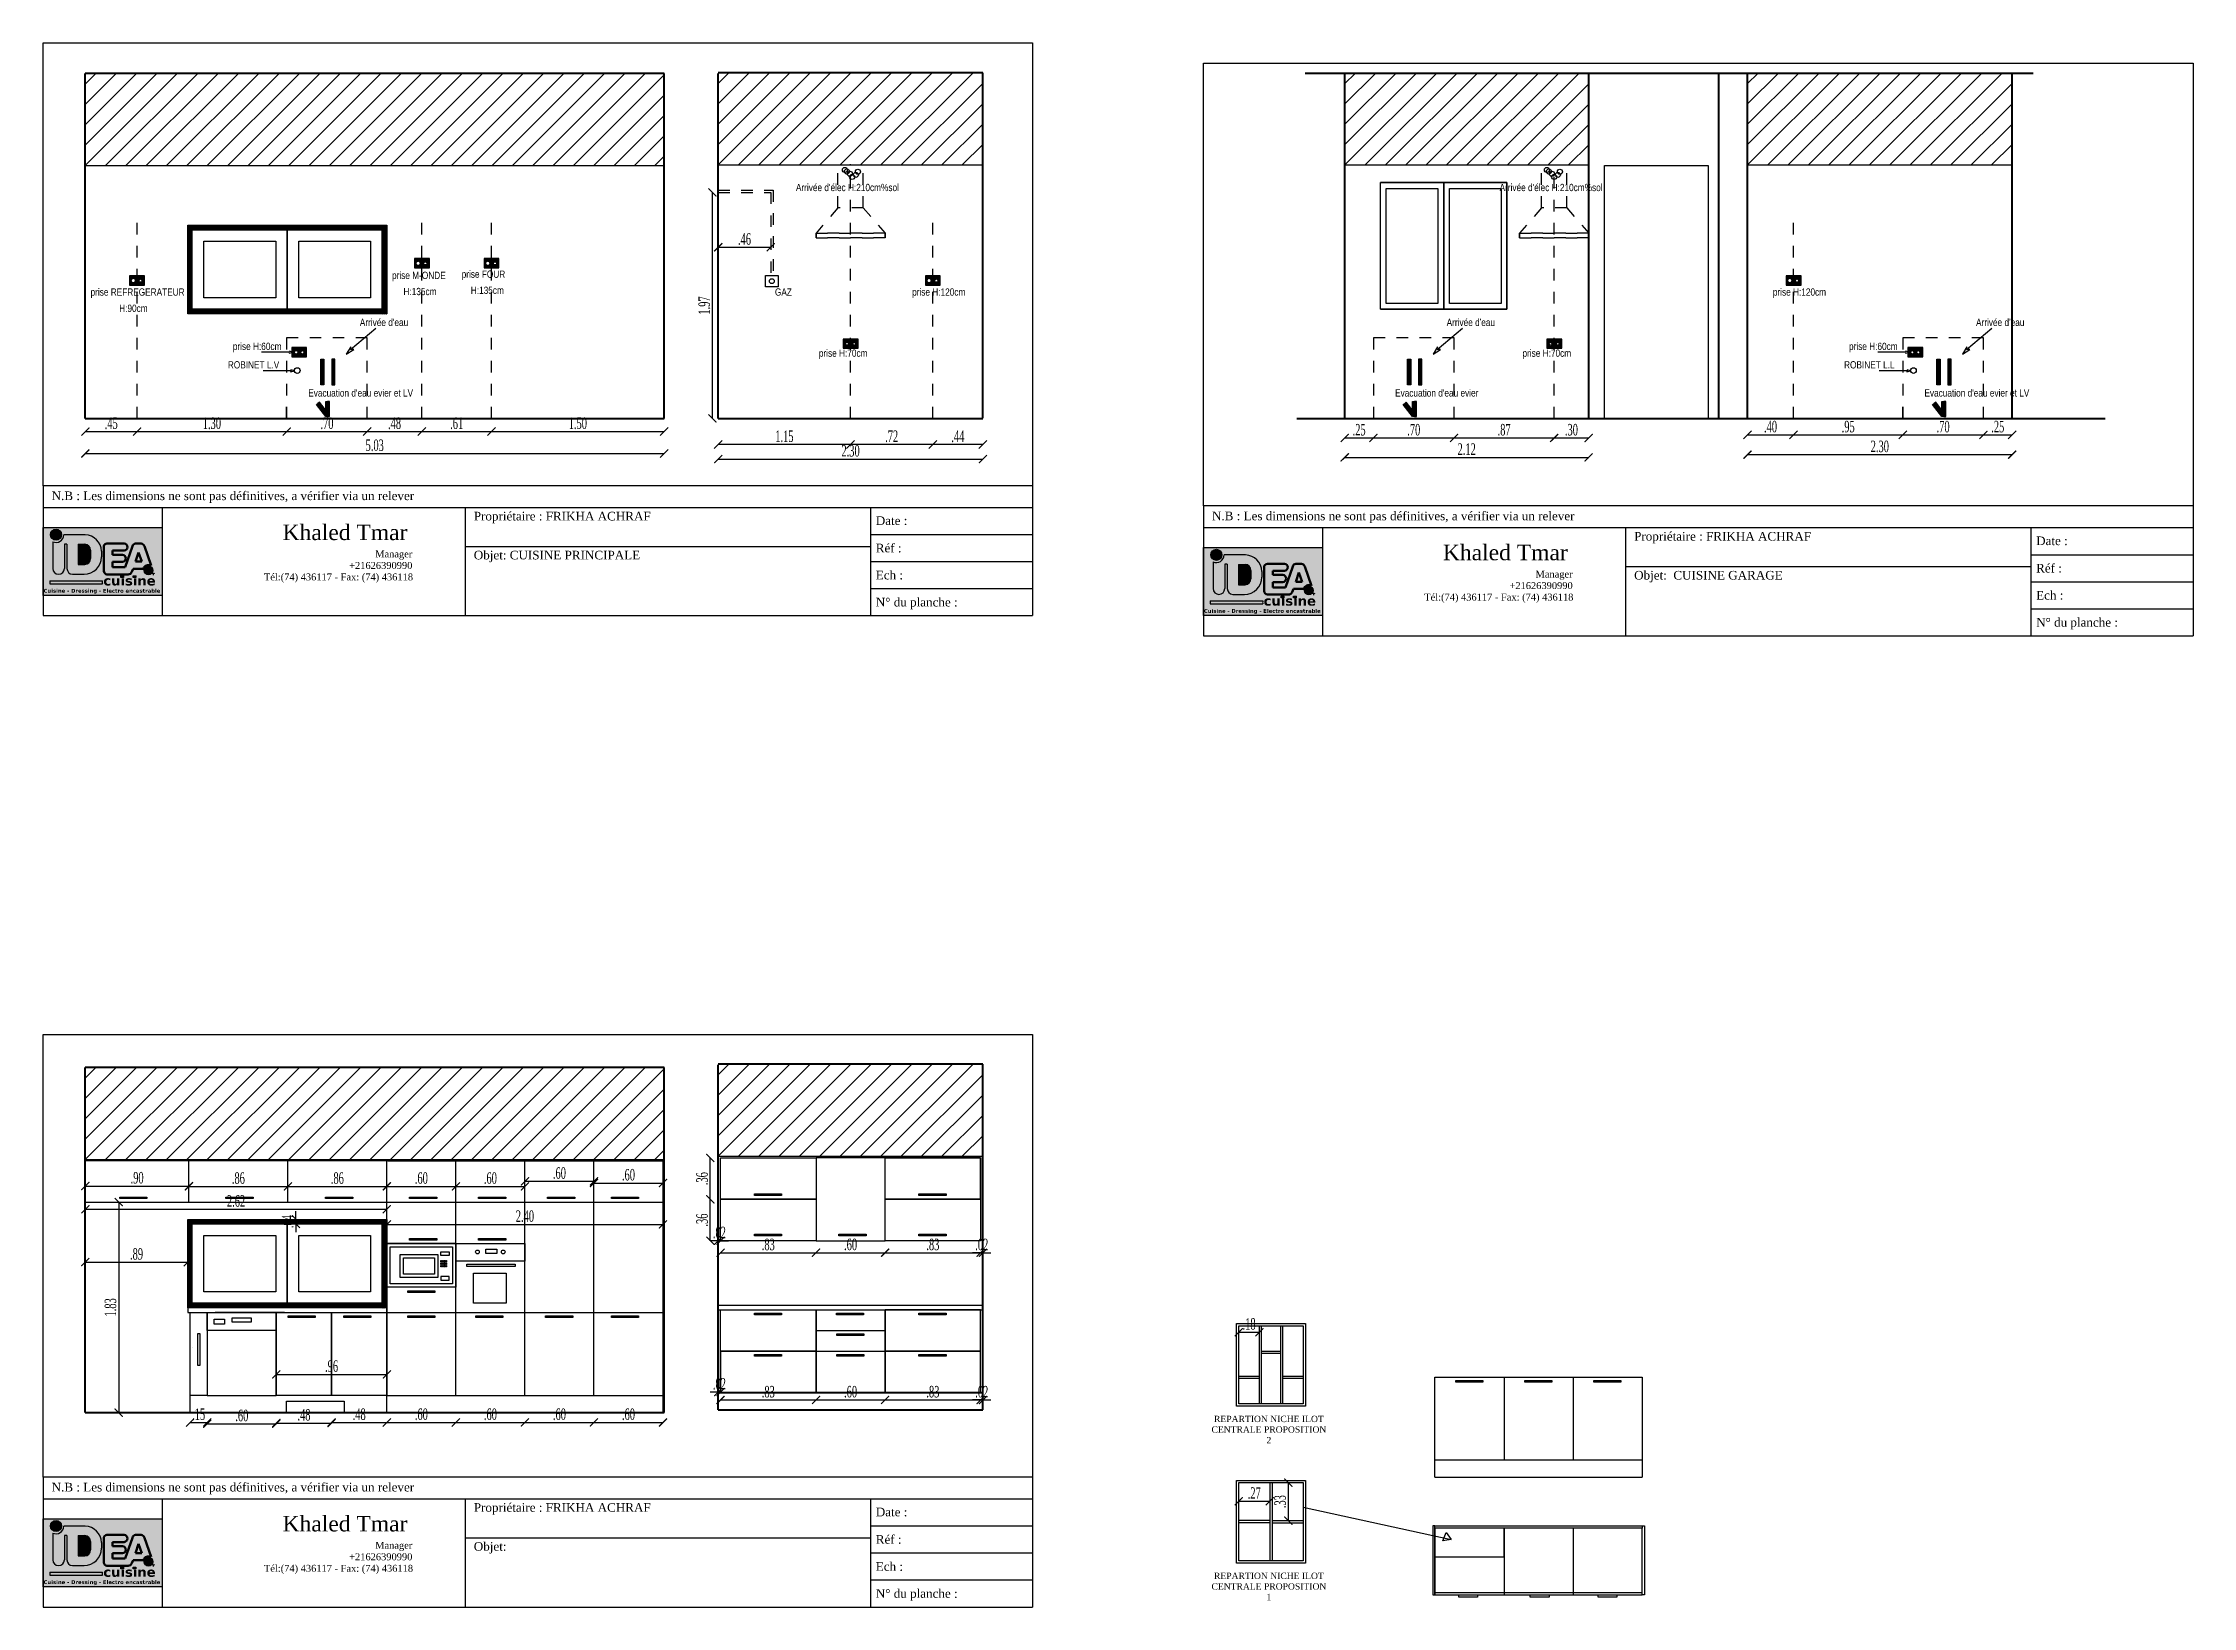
# Model space of a CAD drawing. Header units: inches. Extents: x -90 to 340, y -48 to 179.
# Drawn here: x 146.89 to 165.58, y 114.41 to 128.01 of the extents above; entities that cross this region are included whole.
import ezdxf

# ---------------------------------------------------------------- set-up
doc = ezdxf.new("R2010")
doc.units = ezdxf.units.IN
doc.header["$MEASUREMENT"] = 0
doc.linetypes.add('HIDDEN', pattern=[0.375, 0.25, -0.125])
doc.layers.get('Defpoints').update_dxf_attribs({"lineweight": 15})
doc.layers.add('1', color=7, linetype='Continuous')
doc.layers.add('TEXTE', color=1, linetype='Continuous', lineweight=20)
doc.styles.add('facade', font='times.ttf', dxfattribs={"width": 0.6})
doc.styles.add('style2', font='swisscl.ttf')
doc.dimstyles.new('facade', dxfattribs={"dimscale": 0, "dimtxt": 0.08, "dimasz": 0.04, "dimexe": 0.1, "dimexo": 0.15, "dimgap": 0.01, "dimtad": 1, "dimzin": 4, "dimdsep": 46, "dimtxsty": 'facade', "dimblk": 'ARCHTICK', "dimcen": 0, "dimse1": 1, "dimse2": 1, "dimclrd": 140, "dimclre": 253, "dimclrt": 2, "dimazin": 1, "dimtm": 1e-09, "dimtfac": 1, "dimtix": 1, "dimtmove": 1, "dimatfit": 3, "dimldrblk": 'ARCHTICK', "dimfxl": 0.1, "dimtzin": 0, "dimlwd": -1, "dimarcsym": 0})
pattern_1 = [(45, (148.1515452, 117.0129974), (-0.001767767, 0.001767767), [])]
pattern_2 = [(45, (148.1515452, 125.655785), (-0.001767767, 0.001767767), [])]

msp = doc.modelspace()

# ---------------------------------------------------------------- texts
at = {"style": 'style2', "width": 1.111111}
for s, p in [('prise M-ONDE', (149.9272, 125.95819)), ('prise FOUR', (150.5322, 125.96871)), ('prise REFREGERATEUR', (147.30749, 125.81338)), (' H:135cm', (150.00667, 125.81784)), ('H:135cm', (150.61167, 125.82836)), ('H:90cm', (147.55624, 125.67201)), ("Arrivée d'eau", (149.64727, 125.54932)), ("Arrivée d'eau", (159.09185, 125.54932)), ("Arrivée d'eau", (163.69185, 125.54932)), ('prise H:60cm', (148.54359, 125.34095)), ('prise H:60cm', (162.58817, 125.34095)), ('ROBINET L.V', (148.5006, 125.18064)), ('ROBINET L.L', (162.54518, 125.18064)), ("Evacuation d'eau evier et LV", (149.199, 124.93615)), ("Evacuation d'eau evier ", (158.64358, 124.93615)), ("Evacuation d'eau evier et LV", (163.24358, 124.93615))]:
    msp.add_text(s, height=0.063, dxfattribs=at).set_placement(p)
at = {"attachment_point": 1}
for s, insert, char_height, width in [('{\\fVerdana|b1|i0|c0|p34;cuisine}', (147.41836, 123.37711), 0.0833405, 0.1922657), ('{\\fVerdana|b1|i0|c0|p34;\\C9;Cuisine\\C1; - \\C9;Dressing\\C1; - \\C9;Electro encastrable}', (146.89932, 123.26428), 0.0332699, 1.0582424), ('{\\fVerdana|b1|i0|c0|p34;cuisine}', (157.50153, 123.20187), 0.0833405, 0.1922657), ('{\\fVerdana|b1|i0|c0|p34;\\C9;Cuisine\\C1; - \\C9;Dressing\\C1; - \\C9;Electro encastrable}', (156.98249, 123.08904), 0.0332699, 1.0582424), ('{\\fVerdana|b1|i0|c0|p34;cuisine}', (147.41836, 114.75861), 0.0833405, 0.1922657), ('{\\fVerdana|b1|i0|c0|p34;\\C9;Cuisine\\C1; - \\C9;Dressing\\C1; - \\C9;Electro encastrable}', (146.89932, 114.64579), 0.0332699, 1.0582424)]:
    msp.add_mtext(s, dxfattribs=dict(at, insert=insert, char_height=char_height, width=width))
at = {"layer": 'TEXTE', "style": 'style2', "width": 1.111111}
for s, p in [("Arrivée d'élec H:210cm%%%sol", (153.43703, 126.72221)), ("Arrivée d'élec H:210cm%%%sol", (159.55157, 126.72221)), ('GAZ', (153.25476, 125.81338)), ('prise H:120cm', (154.44671, 125.81338)), ('prise H:120cm', (161.92625, 125.81338)), ('prise H:70cm', (153.63619, 125.28218)), ('prise H:70cm', (159.75074, 125.28218))]:
    msp.add_text(s, height=0.063, dxfattribs=at).set_placement(p)
at = {"layer": 'TEXTE'}
for s, insert, char_height, width, attachment_point in [('{\\fDutch801 XBd BT|b0|i0|c0|p18;N.B : Les dimensions ne sont pas définitives, a vérifier via un relever}', (146.96947, 124.1111), 0.0752468, 3.4613527, 1), ('{\\fDutch801 XBd BT|b0|i0|c0|p26;Propriétaire : FRIKHA ACHRAF \\P                      }', (150.63775, 123.93427), 0.0752468, 2.1069103, 1), ('\\pt12.04;{\\fDutch801 XBd BT|b0|i0|c0|p26;Date :}', (154.13103, 123.89491), 0.0752468, 1.0346435, 1), ('{\\fDutch801 XBd BT|b0|i0|c0|p18;N.B : Les dimensions ne sont pas définitives, a vérifier via un relever}', (157.05263, 123.93585), 0.0752468, 3.4613527, 1), ('{\\fDutch801 XBd BT|b0|i0|c0|p26;                             Khaled Tmar \\P\\H0.443x;                                                                                                     Manager\\P                                                                                           +21626390990 \\P\\H1.881x;                               \\H0.5316x;Tél:(74) 436117 - Fax: (74) 436118}', (147.49289, 123.82374), 0.13543295, 2.9346251, 1), ('{\\fDutch801 XBd BT|b0|i0|c0|p26;Propriétaire : FRIKHA ACHRAF \\P                      }', (160.72091, 123.75902), 0.0752468, 2.1069103, 1), ('\\pt12.04;{\\fDutch801 XBd BT|b0|i0|c0|p26;Date :}', (164.2142, 123.71966), 0.0752468, 1.0346435, 1), ('\\pt0.2125;{\\fDutch801 XBd BT|b0|i0|c0|p18;Objet: CUISINE PRINCIPALE\\P             \\P\\pt0.0854;             }', (150.63775, 123.59566), 0.0752468, 1.8435465, 1), ('{\\fDutch801 XBd BT|b0|i0|c0|p26;Réf :       }', (154.13103, 123.6568), 0.0752468, 0.8277148, 1), ('{\\fDutch801 XBd BT|b0|i0|c0|p26;                             Khaled Tmar \\P\\H0.443x;                                                                                                     Manager\\P                                                                                           +21626390990 \\P\\H1.881x;                               \\H0.5316x;Tél:(74) 436117 - Fax: (74) 436118}', (157.57606, 123.64849), 0.13543295, 2.9346251, 1), ('\\pt0.08589;{\\fDutch801 XBd BT|b0|i0|c0|p26;Ech :   }', (154.13103, 123.42165), 0.0752468, 0.8277148, 1), ('\\pt0.2125;{\\fDutch801 XBd BT|b0|i0|c0|p18;Objet:  CUISINE GARAGE\\P             \\P\\pt0.0854;             }', (160.72091, 123.42041), 0.0752468, 1.8435465, 1), ('{\\fDutch801 XBd BT|b0|i0|c0|p26;Réf :       }', (164.2142, 123.48155), 0.0752468, 0.8277148, 1), ('\\pt0.64;{\\fDutch801 XBd BT|b0|i0|c0|p26;N° du planche : }', (154.13103, 123.1865), 0.0752468, 1.0346435, 1), ('\\pt0.08589;{\\fDutch801 XBd BT|b0|i0|c0|p26;Ech :   }', (164.2142, 123.2464), 0.0752468, 0.8277148, 1), ('\\pt0.64;{\\fDutch801 XBd BT|b0|i0|c0|p26;N° du planche : }', (164.2142, 123.01126), 0.0752468, 1.0346435, 1), ('\\pt0.4695;{\\fTimes New Roman|b0|i0|c0|p18;REPARTION NICHE ILOT CENTRALE PROPOSITION 2}', (157.5471, 116.07558), 0.0552, 1.0346435, 2), ('{\\fDutch801 XBd BT|b0|i0|c0|p18;N.B : Les dimensions ne sont pas définitives, a vérifier via un relever}', (146.96947, 115.4926), 0.0752468, 3.4613527, 1), ('{\\fDutch801 XBd BT|b0|i0|c0|p26;Propriétaire : FRIKHA ACHRAF \\P                      }', (150.63775, 115.31577), 0.0752468, 2.1069103, 1), ('\\pt12.04;{\\fDutch801 XBd BT|b0|i0|c0|p26;Date :}', (154.13103, 115.27641), 0.0752468, 1.0346435, 1), ('{\\fDutch801 XBd BT|b0|i0|c0|p26;                             Khaled Tmar \\P\\H0.443x;                                                                                                     Manager\\P                                                                                           +21626390990 \\P\\H1.881x;                               \\H0.5316x;Tél:(74) 436117 - Fax: (74) 436118}', (147.49289, 115.20524), 0.13543295, 2.9346251, 1), ('\\pt0.2125;{\\fDutch801 XBd BT|b0|i0|c0|p18;Objet: \\P             \\P\\pt0.0854;             }', (150.63775, 114.97716), 0.0752468, 1.8435465, 1), ('{\\fDutch801 XBd BT|b0|i0|c0|p26;Réf :       }', (154.13103, 115.0383), 0.0752468, 0.8277148, 1), ('\\pt0.08589;{\\fDutch801 XBd BT|b0|i0|c0|p26;Ech :   }', (154.13103, 114.80315), 0.0752468, 0.8277148, 1), ('\\pt0.64;{\\fDutch801 XBd BT|b0|i0|c0|p26;N° du planche : }', (154.13103, 114.56801), 0.0752468, 1.0346435, 1), ('\\pt0.4695;{\\fTimes New Roman|b0|i0|c0|p18;REPARTION NICHE ILOT CENTRALE PROPOSITION 1}', (157.5471, 114.71124), 0.0552, 1.0346435, 2)]:
    msp.add_mtext(s, dxfattribs=dict(at, insert=insert, char_height=char_height, width=width, attachment_point=attachment_point))

# ---------------------------------------------------------------- blocks, each defined once
blk = doc.blocks.new('_ArchTick')
at = {"color": 0, "linetype": 'ByBlock', "const_width": 0.15}
blk.add_lwpolyline([(-0.5, -0.5), (0.5, 0.5)], dxfattribs=at)
blk = doc.blocks.new('*D434')
at = {"color": 140}
blk.add_line((147.262, 118.073), (148.162, 118.073), dxfattribs=at)
at = {"layer": 'Defpoints', "color": 0}
for p in [(147.262, 118.113), (148.162, 118.113), (148.162, 118.073)]:
    blk.add_point(p, dxfattribs=at)
at = {"color": 140, "xscale": 0.07, "yscale": 0.07, "zscale": 0.07, "rotation": 180}
blk.add_blockref('_ArchTick', (147.262, 118.073), dxfattribs=at)
at = {"color": 140, "xscale": 0.07, "yscale": 0.07, "zscale": 0.07}
blk.add_blockref('_ArchTick', (148.162, 118.073), dxfattribs=at)
at = {"color": 6, "insert": (147.712, 118.144), "char_height": 0.1, "attachment_point": 5, "style": 'facade'}
blk.add_mtext('.90', dxfattribs=at)
blk = doc.blocks.new('*D435')
at = {"color": 140}
blk.add_line((147.552, 117.933), (147.552, 116.103), dxfattribs=at)
at = {"layer": 'Defpoints', "color": 0}
for p in [(147.534, 117.933), (147.534, 116.103), (147.552, 116.103)]:
    blk.add_point(p, dxfattribs=at)
at = {"color": 140, "xscale": 0.07, "yscale": 0.07, "zscale": 0.07}
for p, rotation in [((147.552, 117.933), 90), ((147.552, 116.103), 270)]:
    blk.add_blockref('_ArchTick', p, dxfattribs=dict(at, rotation=rotation))
at = {"color": 6, "insert": (147.481, 117.018), "char_height": 0.1, "attachment_point": 5, "rotation": 90, "style": 'facade'}
blk.add_mtext('1.83', dxfattribs=at)
blk = doc.blocks.new('*D436')
at = {"color": 140}
blk.add_line((147.262, 117.411), (148.152, 117.411), dxfattribs=at)
at = {"layer": 'Defpoints', "color": 0}
for p in [(147.262, 117.421), (148.152, 117.421), (148.152, 117.411)]:
    blk.add_point(p, dxfattribs=at)
at = {"color": 140, "xscale": 0.07, "yscale": 0.07, "zscale": 0.07, "rotation": 180}
blk.add_blockref('_ArchTick', (147.262, 117.411), dxfattribs=at)
at = {"color": 140, "xscale": 0.07, "yscale": 0.07, "zscale": 0.07}
blk.add_blockref('_ArchTick', (148.152, 117.411), dxfattribs=at)
at = {"color": 6, "insert": (147.707, 117.482), "char_height": 0.1, "attachment_point": 5, "style": 'facade'}
blk.add_mtext('.89', dxfattribs=at)
blk = doc.blocks.new('*D437')
at = {"color": 140}
blk.add_line((148.162, 118.07), (149.022, 118.07), dxfattribs=at)
at = {"layer": 'Defpoints', "color": 0}
for p in [(148.162, 118.16), (149.022, 118.137), (149.022, 118.07)]:
    blk.add_point(p, dxfattribs=at)
at = {"color": 140, "xscale": 0.07, "yscale": 0.07, "zscale": 0.07, "rotation": 180}
blk.add_blockref('_ArchTick', (148.162, 118.07), dxfattribs=at)
at = {"color": 140, "xscale": 0.07, "yscale": 0.07, "zscale": 0.07}
blk.add_blockref('_ArchTick', (149.022, 118.07), dxfattribs=at)
at = {"color": 6, "insert": (148.592, 118.141), "char_height": 0.1, "attachment_point": 5, "style": 'facade'}
blk.add_mtext('.86', dxfattribs=at)
blk = doc.blocks.new('*D438')
at = {"color": 140}
blk.add_line((149.022, 118.07), (149.882, 118.07), dxfattribs=at)
at = {"layer": 'Defpoints', "color": 0}
for p in [(149.022, 118.137), (149.882, 118.209), (149.882, 118.07)]:
    blk.add_point(p, dxfattribs=at)
at = {"color": 140, "xscale": 0.07, "yscale": 0.07, "zscale": 0.07, "rotation": 180}
blk.add_blockref('_ArchTick', (149.022, 118.07), dxfattribs=at)
at = {"color": 140, "xscale": 0.07, "yscale": 0.07, "zscale": 0.07}
blk.add_blockref('_ArchTick', (149.882, 118.07), dxfattribs=at)
at = {"color": 6, "insert": (149.452, 118.141), "char_height": 0.1, "attachment_point": 5, "style": 'facade'}
blk.add_mtext('.86', dxfattribs=at)
blk = doc.blocks.new('*D439')
at = {"color": 140}
blk.add_line((149.882, 118.07), (150.482, 118.07), dxfattribs=at)
at = {"layer": 'Defpoints', "color": 0}
for p in [(149.882, 118.209), (150.482, 118.151), (150.482, 118.07)]:
    blk.add_point(p, dxfattribs=at)
at = {"color": 140, "xscale": 0.07, "yscale": 0.07, "zscale": 0.07, "rotation": 180}
blk.add_blockref('_ArchTick', (149.882, 118.07), dxfattribs=at)
at = {"color": 140, "xscale": 0.07, "yscale": 0.07, "zscale": 0.07}
blk.add_blockref('_ArchTick', (150.482, 118.07), dxfattribs=at)
at = {"color": 6, "insert": (150.182, 118.141), "char_height": 0.1, "attachment_point": 5, "style": 'facade'}
blk.add_mtext('.60', dxfattribs=at)
blk = doc.blocks.new('*D440')
at = {"color": 140}
blk.add_line((150.482, 118.07), (151.082, 118.07), dxfattribs=at)
at = {"layer": 'Defpoints', "color": 0}
for p in [(150.482, 118.151), (151.082, 118.126), (151.082, 118.07)]:
    blk.add_point(p, dxfattribs=at)
at = {"color": 140, "xscale": 0.07, "yscale": 0.07, "zscale": 0.07, "rotation": 180}
blk.add_blockref('_ArchTick', (150.482, 118.07), dxfattribs=at)
at = {"color": 140, "xscale": 0.07, "yscale": 0.07, "zscale": 0.07}
blk.add_blockref('_ArchTick', (151.082, 118.07), dxfattribs=at)
at = {"color": 6, "insert": (150.782, 118.141), "char_height": 0.1, "attachment_point": 5, "style": 'facade'}
blk.add_mtext('.60', dxfattribs=at)
blk = doc.blocks.new('*D441')
at = {"color": 140}
blk.add_line((151.082, 118.114), (151.682, 118.114), dxfattribs=at)
at = {"layer": 'Defpoints', "color": 0}
for p in [(151.082, 118.126), (151.682, 118.114), (151.682, 118.114)]:
    blk.add_point(p, dxfattribs=at)
at = {"color": 140, "xscale": 0.07, "yscale": 0.07, "zscale": 0.07, "rotation": 180}
blk.add_blockref('_ArchTick', (151.082, 118.114), dxfattribs=at)
at = {"color": 140, "xscale": 0.07, "yscale": 0.07, "zscale": 0.07}
blk.add_blockref('_ArchTick', (151.682, 118.114), dxfattribs=at)
at = {"color": 6, "insert": (151.382, 118.185), "char_height": 0.1, "attachment_point": 5, "style": 'facade'}
blk.add_mtext('.60', dxfattribs=at)
blk = doc.blocks.new('*D442')
at = {"color": 140}
blk.add_line((151.682, 118.099), (152.282, 118.099), dxfattribs=at)
at = {"layer": 'Defpoints', "color": 0}
for p in [(151.682, 118.099), (152.282, 118.11), (152.282, 118.099)]:
    blk.add_point(p, dxfattribs=at)
at = {"color": 140, "xscale": 0.07, "yscale": 0.07, "zscale": 0.07, "rotation": 180}
blk.add_blockref('_ArchTick', (151.682, 118.099), dxfattribs=at)
at = {"color": 140, "xscale": 0.07, "yscale": 0.07, "zscale": 0.07}
blk.add_blockref('_ArchTick', (152.282, 118.099), dxfattribs=at)
at = {"color": 6, "insert": (151.982, 118.17), "char_height": 0.1, "attachment_point": 5, "style": 'facade'}
blk.add_mtext('.60', dxfattribs=at)
blk = doc.blocks.new('*D443')
at = {"color": 140}
blk.add_line((148.172, 116.017), (148.322, 116.017), dxfattribs=at)
at = {"layer": 'Defpoints', "color": 0}
for p in [(148.172, 116.103), (148.322, 116.103), (148.322, 116.017)]:
    blk.add_point(p, dxfattribs=at)
at = {"color": 140, "xscale": 0.07, "yscale": 0.07, "zscale": 0.07, "rotation": 180}
blk.add_blockref('_ArchTick', (148.172, 116.017), dxfattribs=at)
at = {"color": 140, "xscale": 0.07, "yscale": 0.07, "zscale": 0.07}
blk.add_blockref('_ArchTick', (148.322, 116.017), dxfattribs=at)
at = {"color": 6, "insert": (148.247, 116.088), "char_height": 0.1, "attachment_point": 5, "style": 'facade'}
blk.add_mtext('.15', dxfattribs=at)
blk = doc.blocks.new('*D444')
at = {"color": 140}
blk.add_line((148.322, 116.006), (148.922, 116.006), dxfattribs=at)
at = {"layer": 'Defpoints', "color": 0}
for p in [(148.922, 116.253), (148.322, 116.092), (148.922, 116.006)]:
    blk.add_point(p, dxfattribs=at)
at = {"color": 140, "xscale": 0.07, "yscale": 0.07, "zscale": 0.07, "rotation": 180}
blk.add_blockref('_ArchTick', (148.322, 116.006), dxfattribs=at)
at = {"color": 140, "xscale": 0.07, "yscale": 0.07, "zscale": 0.07}
blk.add_blockref('_ArchTick', (148.922, 116.006), dxfattribs=at)
at = {"color": 6, "insert": (148.622, 116.077), "char_height": 0.1, "attachment_point": 5, "style": 'facade'}
blk.add_mtext('.60', dxfattribs=at)
blk = doc.blocks.new('*D445')
at = {"color": 140}
blk.add_line((148.922, 116.012), (149.402, 116.012), dxfattribs=at)
at = {"layer": 'Defpoints', "color": 0}
for p in [(148.922, 116.098), (149.402, 116.098), (149.402, 116.012)]:
    blk.add_point(p, dxfattribs=at)
at = {"color": 140, "xscale": 0.07, "yscale": 0.07, "zscale": 0.07, "rotation": 180}
blk.add_blockref('_ArchTick', (148.922, 116.012), dxfattribs=at)
at = {"color": 140, "xscale": 0.07, "yscale": 0.07, "zscale": 0.07}
blk.add_blockref('_ArchTick', (149.402, 116.012), dxfattribs=at)
at = {"color": 6, "insert": (149.162, 116.083), "char_height": 0.1, "attachment_point": 5, "style": 'facade'}
blk.add_mtext('.48', dxfattribs=at)
blk = doc.blocks.new('*D446')
at = {"color": 140}
blk.add_line((149.402, 116.017), (149.882, 116.017), dxfattribs=at)
at = {"layer": 'Defpoints', "color": 0}
for p in [(149.402, 116.253), (149.882, 116.253), (149.882, 116.017)]:
    blk.add_point(p, dxfattribs=at)
at = {"color": 140, "xscale": 0.07, "yscale": 0.07, "zscale": 0.07, "rotation": 180}
blk.add_blockref('_ArchTick', (149.402, 116.017), dxfattribs=at)
at = {"color": 140, "xscale": 0.07, "yscale": 0.07, "zscale": 0.07}
blk.add_blockref('_ArchTick', (149.882, 116.017), dxfattribs=at)
at = {"color": 6, "insert": (149.642, 116.088), "char_height": 0.1, "attachment_point": 5, "style": 'facade'}
blk.add_mtext('.48', dxfattribs=at)
blk = doc.blocks.new('*D447')
at = {"color": 140}
blk.add_line((149.882, 116.017), (150.482, 116.017), dxfattribs=at)
at = {"layer": 'Defpoints', "color": 0}
for p in [(149.882, 116.253), (150.482, 116.253), (150.482, 116.017)]:
    blk.add_point(p, dxfattribs=at)
at = {"color": 140, "xscale": 0.07, "yscale": 0.07, "zscale": 0.07, "rotation": 180}
blk.add_blockref('_ArchTick', (149.882, 116.017), dxfattribs=at)
at = {"color": 140, "xscale": 0.07, "yscale": 0.07, "zscale": 0.07}
blk.add_blockref('_ArchTick', (150.482, 116.017), dxfattribs=at)
at = {"color": 6, "insert": (150.182, 116.088), "char_height": 0.1, "attachment_point": 5, "style": 'facade'}
blk.add_mtext('.60', dxfattribs=at)
blk = doc.blocks.new('*D448')
at = {"color": 140}
blk.add_line((150.482, 116.017), (151.082, 116.017), dxfattribs=at)
at = {"layer": 'Defpoints', "color": 0}
for p in [(150.482, 116.253), (151.082, 116.253), (151.082, 116.017)]:
    blk.add_point(p, dxfattribs=at)
at = {"color": 140, "xscale": 0.07, "yscale": 0.07, "zscale": 0.07, "rotation": 180}
blk.add_blockref('_ArchTick', (150.482, 116.017), dxfattribs=at)
at = {"color": 140, "xscale": 0.07, "yscale": 0.07, "zscale": 0.07}
blk.add_blockref('_ArchTick', (151.082, 116.017), dxfattribs=at)
at = {"color": 6, "insert": (150.782, 116.088), "char_height": 0.1, "attachment_point": 5, "style": 'facade'}
blk.add_mtext('.60', dxfattribs=at)
blk = doc.blocks.new('*D449')
at = {"color": 140}
blk.add_line((151.082, 116.017), (151.682, 116.017), dxfattribs=at)
at = {"layer": 'Defpoints', "color": 0}
for p in [(151.082, 116.253), (151.682, 116.253), (151.682, 116.017)]:
    blk.add_point(p, dxfattribs=at)
at = {"color": 140, "xscale": 0.07, "yscale": 0.07, "zscale": 0.07, "rotation": 180}
blk.add_blockref('_ArchTick', (151.082, 116.017), dxfattribs=at)
at = {"color": 140, "xscale": 0.07, "yscale": 0.07, "zscale": 0.07}
blk.add_blockref('_ArchTick', (151.682, 116.017), dxfattribs=at)
at = {"color": 6, "insert": (151.382, 116.088), "char_height": 0.1, "attachment_point": 5, "style": 'facade'}
blk.add_mtext('.60', dxfattribs=at)
blk = doc.blocks.new('*D450')
at = {"color": 140}
blk.add_line((151.682, 116.017), (152.282, 116.017), dxfattribs=at)
at = {"layer": 'Defpoints', "color": 0}
for p in [(151.682, 116.253), (152.282, 116.253), (152.282, 116.017)]:
    blk.add_point(p, dxfattribs=at)
at = {"color": 140, "xscale": 0.07, "yscale": 0.07, "zscale": 0.07, "rotation": 180}
blk.add_blockref('_ArchTick', (151.682, 116.017), dxfattribs=at)
at = {"color": 140, "xscale": 0.07, "yscale": 0.07, "zscale": 0.07}
blk.add_blockref('_ArchTick', (152.282, 116.017), dxfattribs=at)
at = {"color": 6, "insert": (151.982, 116.088), "char_height": 0.1, "attachment_point": 5, "style": 'facade'}
blk.add_mtext('.60', dxfattribs=at)
blk = doc.blocks.new('*D451')
at = {"color": 140}
blk.add_line((147.262, 124.632), (147.712, 124.632), dxfattribs=at)
at = {"layer": 'Defpoints', "color": 0}
for p in [(147.262, 124.746), (147.712, 124.746), (147.712, 124.632)]:
    blk.add_point(p, dxfattribs=at)
at = {"color": 140, "xscale": 0.07, "yscale": 0.07, "zscale": 0.07, "rotation": 180}
blk.add_blockref('_ArchTick', (147.262, 124.632), dxfattribs=at)
at = {"color": 140, "xscale": 0.07, "yscale": 0.07, "zscale": 0.07}
blk.add_blockref('_ArchTick', (147.712, 124.632), dxfattribs=at)
at = {"color": 6, "insert": (147.487, 124.703), "char_height": 0.1, "attachment_point": 5, "style": 'facade'}
blk.add_mtext('.45', dxfattribs=at)
blk = doc.blocks.new('*D452')
at = {"color": 140}
blk.add_line((147.712, 124.632), (149.012, 124.632), dxfattribs=at)
at = {"layer": 'Defpoints', "color": 0}
for p in [(147.712, 124.746), (149.012, 124.746), (149.012, 124.632)]:
    blk.add_point(p, dxfattribs=at)
at = {"color": 140, "xscale": 0.07, "yscale": 0.07, "zscale": 0.07, "rotation": 180}
blk.add_blockref('_ArchTick', (147.712, 124.632), dxfattribs=at)
at = {"color": 140, "xscale": 0.07, "yscale": 0.07, "zscale": 0.07}
blk.add_blockref('_ArchTick', (149.012, 124.632), dxfattribs=at)
at = {"color": 6, "insert": (148.362, 124.703), "char_height": 0.1, "attachment_point": 5, "style": 'facade'}
blk.add_mtext('1.30', dxfattribs=at)
blk = doc.blocks.new('*D453')
at = {"color": 140}
blk.add_line((149.012, 124.632), (149.712, 124.632), dxfattribs=at)
at = {"layer": 'Defpoints', "color": 0}
for p in [(149.012, 124.746), (149.712, 124.746), (149.712, 124.632)]:
    blk.add_point(p, dxfattribs=at)
at = {"color": 140, "xscale": 0.07, "yscale": 0.07, "zscale": 0.07, "rotation": 180}
blk.add_blockref('_ArchTick', (149.012, 124.632), dxfattribs=at)
at = {"color": 140, "xscale": 0.07, "yscale": 0.07, "zscale": 0.07}
blk.add_blockref('_ArchTick', (149.712, 124.632), dxfattribs=at)
at = {"color": 6, "insert": (149.362, 124.703), "char_height": 0.1, "attachment_point": 5, "style": 'facade'}
blk.add_mtext('.70', dxfattribs=at)
blk = doc.blocks.new('*D454')
at = {"color": 140}
blk.add_line((149.712, 124.632), (150.187, 124.632), dxfattribs=at)
at = {"layer": 'Defpoints', "color": 0}
for p in [(149.712, 124.746), (150.187, 124.746), (150.187, 124.632)]:
    blk.add_point(p, dxfattribs=at)
at = {"color": 140, "xscale": 0.07, "yscale": 0.07, "zscale": 0.07, "rotation": 180}
blk.add_blockref('_ArchTick', (149.712, 124.632), dxfattribs=at)
at = {"color": 140, "xscale": 0.07, "yscale": 0.07, "zscale": 0.07}
blk.add_blockref('_ArchTick', (150.187, 124.632), dxfattribs=at)
at = {"color": 6, "insert": (149.949, 124.703), "char_height": 0.1, "attachment_point": 5, "style": 'facade'}
blk.add_mtext('.48', dxfattribs=at)
blk = doc.blocks.new('*D455')
at = {"color": 140}
blk.add_line((150.187, 124.632), (150.792, 124.632), dxfattribs=at)
at = {"layer": 'Defpoints', "color": 0}
for p in [(150.187, 124.746), (150.792, 124.746), (150.792, 124.632)]:
    blk.add_point(p, dxfattribs=at)
at = {"color": 140, "xscale": 0.07, "yscale": 0.07, "zscale": 0.07, "rotation": 180}
blk.add_blockref('_ArchTick', (150.187, 124.632), dxfattribs=at)
at = {"color": 140, "xscale": 0.07, "yscale": 0.07, "zscale": 0.07}
blk.add_blockref('_ArchTick', (150.792, 124.632), dxfattribs=at)
at = {"color": 6, "insert": (150.489, 124.703), "char_height": 0.1, "attachment_point": 5, "style": 'facade'}
blk.add_mtext('.61', dxfattribs=at)
blk = doc.blocks.new('*D456')
at = {"color": 140}
blk.add_line((150.792, 124.632), (152.292, 124.632), dxfattribs=at)
at = {"layer": 'Defpoints', "color": 0}
for p in [(150.792, 124.746), (152.292, 124.746), (152.292, 124.632)]:
    blk.add_point(p, dxfattribs=at)
at = {"color": 140, "xscale": 0.07, "yscale": 0.07, "zscale": 0.07, "rotation": 180}
blk.add_blockref('_ArchTick', (150.792, 124.632), dxfattribs=at)
at = {"color": 140, "xscale": 0.07, "yscale": 0.07, "zscale": 0.07}
blk.add_blockref('_ArchTick', (152.292, 124.632), dxfattribs=at)
at = {"color": 6, "insert": (151.542, 124.703), "char_height": 0.1, "attachment_point": 5, "style": 'facade'}
blk.add_mtext('1.50', dxfattribs=at)
blk = doc.blocks.new('*D457')
at = {"color": 140}
blk.add_line((147.262, 124.441), (152.292, 124.441), dxfattribs=at)
at = {"layer": 'Defpoints', "color": 0}
for p in [(147.262, 124.746), (152.292, 124.71), (152.292, 124.441)]:
    blk.add_point(p, dxfattribs=at)
at = {"color": 140, "xscale": 0.07, "yscale": 0.07, "zscale": 0.07, "rotation": 180}
blk.add_blockref('_ArchTick', (147.262, 124.441), dxfattribs=at)
at = {"color": 140, "xscale": 0.07, "yscale": 0.07, "zscale": 0.07}
blk.add_blockref('_ArchTick', (152.292, 124.441), dxfattribs=at)
at = {"color": 6, "insert": (149.777, 124.512), "char_height": 0.1, "attachment_point": 5, "style": 'facade'}
blk.add_mtext('5.03', dxfattribs=at)
blk = doc.blocks.new('*D458')
at = {"color": 140}
blk.add_line((155.062, 124.519), (154.627, 124.519), dxfattribs=at)
at = {"layer": 'Defpoints', "color": 0}
for p in [(154.627, 124.746), (155.062, 124.749), (154.627, 124.519)]:
    blk.add_point(p, dxfattribs=at)
at = {"color": 140, "xscale": 0.07, "yscale": 0.07, "zscale": 0.07, "rotation": 180}
blk.add_blockref('_ArchTick', (154.627, 124.519), dxfattribs=at)
at = {"color": 140, "xscale": 0.07, "yscale": 0.07, "zscale": 0.07}
blk.add_blockref('_ArchTick', (155.062, 124.519), dxfattribs=at)
at = {"color": 6, "insert": (154.844, 124.59), "char_height": 0.1, "attachment_point": 5, "style": 'facade'}
blk.add_mtext('.44', dxfattribs=at)
blk = doc.blocks.new('*D459')
at = {"color": 140}
blk.add_line((154.627, 124.519), (153.912, 124.519), dxfattribs=at)
at = {"layer": 'Defpoints', "color": 0}
for p in [(153.912, 124.746), (154.627, 124.746), (153.912, 124.519)]:
    blk.add_point(p, dxfattribs=at)
at = {"color": 140, "xscale": 0.07, "yscale": 0.07, "zscale": 0.07, "rotation": 180}
blk.add_blockref('_ArchTick', (153.912, 124.519), dxfattribs=at)
at = {"color": 140, "xscale": 0.07, "yscale": 0.07, "zscale": 0.07}
blk.add_blockref('_ArchTick', (154.627, 124.519), dxfattribs=at)
at = {"color": 6, "insert": (154.269, 124.59), "char_height": 0.1, "attachment_point": 5, "style": 'facade'}
blk.add_mtext('.72', dxfattribs=at)
blk = doc.blocks.new('*D460')
at = {"color": 140}
blk.add_line((153.912, 124.519), (152.762, 124.519), dxfattribs=at)
at = {"layer": 'Defpoints', "color": 0}
for p in [(152.762, 124.746), (153.912, 124.746), (152.762, 124.519)]:
    blk.add_point(p, dxfattribs=at)
at = {"color": 140, "xscale": 0.07, "yscale": 0.07, "zscale": 0.07, "rotation": 180}
blk.add_blockref('_ArchTick', (152.762, 124.519), dxfattribs=at)
at = {"color": 140, "xscale": 0.07, "yscale": 0.07, "zscale": 0.07}
blk.add_blockref('_ArchTick', (153.912, 124.519), dxfattribs=at)
at = {"color": 6, "insert": (153.337, 124.59), "char_height": 0.1, "attachment_point": 5, "style": 'facade'}
blk.add_mtext('1.15', dxfattribs=at)
blk = doc.blocks.new('*D461')
at = {"color": 140}
blk.add_line((152.762, 126.234), (153.219, 126.234), dxfattribs=at)
at = {"layer": 'Defpoints', "color": 0}
for p in [(152.762, 126.246), (153.219, 126.246), (153.219, 126.234)]:
    blk.add_point(p, dxfattribs=at)
at = {"color": 140, "xscale": 0.07, "yscale": 0.07, "zscale": 0.07, "rotation": 180}
blk.add_blockref('_ArchTick', (152.762, 126.234), dxfattribs=at)
at = {"color": 140, "xscale": 0.07, "yscale": 0.07, "zscale": 0.07}
blk.add_blockref('_ArchTick', (153.219, 126.234), dxfattribs=at)
at = {"color": 6, "insert": (152.99, 126.305), "char_height": 0.1, "attachment_point": 5, "style": 'facade'}
blk.add_mtext('.46', dxfattribs=at)
blk = doc.blocks.new('*D462')
at = {"color": 140}
blk.add_line((152.712, 124.746), (152.712, 126.711), dxfattribs=at)
at = {"layer": 'Defpoints', "color": 0}
for p in [(152.712, 126.711), (152.762, 126.711), (152.762, 124.746)]:
    blk.add_point(p, dxfattribs=at)
at = {"color": 140, "xscale": 0.07, "yscale": 0.07, "zscale": 0.07}
for p, rotation in [((152.712, 126.711), 90), ((152.712, 124.746), 270)]:
    blk.add_blockref('_ArchTick', p, dxfattribs=dict(at, rotation=rotation))
at = {"color": 6, "insert": (152.641, 125.728), "char_height": 0.1, "attachment_point": 5, "rotation": 90, "style": 'facade'}
blk.add_mtext('1.97', dxfattribs=at)
blk = doc.blocks.new('*D463')
at = {"color": 140}
blk.add_line((152.762, 124.393), (155.062, 124.393), dxfattribs=at)
at = {"layer": 'Defpoints', "color": 0}
for p in [(152.762, 124.746), (155.062, 124.749), (155.062, 124.393)]:
    blk.add_point(p, dxfattribs=at)
at = {"color": 140, "xscale": 0.07, "yscale": 0.07, "zscale": 0.07, "rotation": 180}
blk.add_blockref('_ArchTick', (152.762, 124.393), dxfattribs=at)
at = {"color": 140, "xscale": 0.07, "yscale": 0.07, "zscale": 0.07}
blk.add_blockref('_ArchTick', (155.062, 124.393), dxfattribs=at)
at = {"color": 6, "insert": (153.912, 124.464), "char_height": 0.1, "attachment_point": 5, "style": 'facade'}
blk.add_mtext('2.30', dxfattribs=at)
blk = doc.blocks.new('*D464')
at = {"color": 140}
blk.add_line((158.206, 124.576), (158.456, 124.576), dxfattribs=at)
at = {"layer": 'Defpoints', "color": 0}
for p in [(158.206, 124.746), (158.456, 124.746), (158.456, 124.576)]:
    blk.add_point(p, dxfattribs=at)
at = {"color": 140, "xscale": 0.07, "yscale": 0.07, "zscale": 0.07, "rotation": 180}
blk.add_blockref('_ArchTick', (158.206, 124.576), dxfattribs=at)
at = {"color": 140, "xscale": 0.07, "yscale": 0.07, "zscale": 0.07}
blk.add_blockref('_ArchTick', (158.456, 124.576), dxfattribs=at)
at = {"color": 6, "insert": (158.331, 124.647), "char_height": 0.1, "attachment_point": 5, "style": 'facade'}
blk.add_mtext('.25', dxfattribs=at)
blk = doc.blocks.new('*D465')
at = {"color": 140}
blk.add_line((158.456, 124.576), (159.156, 124.576), dxfattribs=at)
at = {"layer": 'Defpoints', "color": 0}
for p in [(158.456, 124.746), (159.156, 124.746), (159.156, 124.576)]:
    blk.add_point(p, dxfattribs=at)
at = {"color": 140, "xscale": 0.07, "yscale": 0.07, "zscale": 0.07, "rotation": 180}
blk.add_blockref('_ArchTick', (158.456, 124.576), dxfattribs=at)
at = {"color": 140, "xscale": 0.07, "yscale": 0.07, "zscale": 0.07}
blk.add_blockref('_ArchTick', (159.156, 124.576), dxfattribs=at)
at = {"color": 6, "insert": (158.806, 124.647), "char_height": 0.1, "attachment_point": 5, "style": 'facade'}
blk.add_mtext('.70', dxfattribs=at)
blk = doc.blocks.new('*D466')
at = {"color": 140}
blk.add_line((159.156, 124.576), (160.026, 124.576), dxfattribs=at)
at = {"layer": 'Defpoints', "color": 0}
for p in [(159.156, 124.746), (160.026, 124.746), (160.026, 124.576)]:
    blk.add_point(p, dxfattribs=at)
at = {"color": 140, "xscale": 0.07, "yscale": 0.07, "zscale": 0.07, "rotation": 180}
blk.add_blockref('_ArchTick', (159.156, 124.576), dxfattribs=at)
at = {"color": 140, "xscale": 0.07, "yscale": 0.07, "zscale": 0.07}
blk.add_blockref('_ArchTick', (160.026, 124.576), dxfattribs=at)
at = {"color": 6, "insert": (159.591, 124.647), "char_height": 0.1, "attachment_point": 5, "style": 'facade'}
blk.add_mtext('.87', dxfattribs=at)
blk = doc.blocks.new('*D467')
at = {"color": 140}
blk.add_line((160.026, 124.576), (160.326, 124.576), dxfattribs=at)
at = {"layer": 'Defpoints', "color": 0}
for p in [(160.026, 124.746), (160.326, 124.746), (160.326, 124.576)]:
    blk.add_point(p, dxfattribs=at)
at = {"color": 140, "xscale": 0.07, "yscale": 0.07, "zscale": 0.07, "rotation": 180}
blk.add_blockref('_ArchTick', (160.026, 124.576), dxfattribs=at)
at = {"color": 140, "xscale": 0.07, "yscale": 0.07, "zscale": 0.07}
blk.add_blockref('_ArchTick', (160.326, 124.576), dxfattribs=at)
at = {"color": 6, "insert": (160.176, 124.647), "char_height": 0.1, "attachment_point": 5, "style": 'facade'}
blk.add_mtext('.30', dxfattribs=at)
blk = doc.blocks.new('*D468')
at = {"color": 140}
blk.add_line((158.206, 124.407), (160.326, 124.407), dxfattribs=at)
at = {"layer": 'Defpoints', "color": 0}
for p in [(158.206, 124.746), (160.326, 124.746), (160.326, 124.407)]:
    blk.add_point(p, dxfattribs=at)
at = {"color": 140, "xscale": 0.07, "yscale": 0.07, "zscale": 0.07, "rotation": 180}
blk.add_blockref('_ArchTick', (158.206, 124.407), dxfattribs=at)
at = {"color": 140, "xscale": 0.07, "yscale": 0.07, "zscale": 0.07}
blk.add_blockref('_ArchTick', (160.326, 124.407), dxfattribs=at)
at = {"color": 6, "insert": (159.266, 124.478), "char_height": 0.1, "attachment_point": 5, "style": 'facade'}
blk.add_mtext('2.12', dxfattribs=at)
blk = doc.blocks.new('*D469')
at = {"color": 140}
blk.add_line((161.706, 124.603), (162.106, 124.603), dxfattribs=at)
at = {"layer": 'Defpoints', "color": 0}
for p in [(161.706, 124.746), (162.106, 124.746), (162.106, 124.603)]:
    blk.add_point(p, dxfattribs=at)
at = {"color": 140, "xscale": 0.07, "yscale": 0.07, "zscale": 0.07, "rotation": 180}
blk.add_blockref('_ArchTick', (161.706, 124.603), dxfattribs=at)
at = {"color": 140, "xscale": 0.07, "yscale": 0.07, "zscale": 0.07}
blk.add_blockref('_ArchTick', (162.106, 124.603), dxfattribs=at)
at = {"color": 6, "insert": (161.906, 124.674), "char_height": 0.1, "attachment_point": 5, "style": 'facade'}
blk.add_mtext('.40', dxfattribs=at)
blk = doc.blocks.new('*D470')
at = {"color": 140}
blk.add_line((162.106, 124.603), (163.056, 124.603), dxfattribs=at)
at = {"layer": 'Defpoints', "color": 0}
for p in [(162.106, 124.746), (163.056, 124.746), (163.056, 124.603)]:
    blk.add_point(p, dxfattribs=at)
at = {"color": 140, "xscale": 0.07, "yscale": 0.07, "zscale": 0.07, "rotation": 180}
blk.add_blockref('_ArchTick', (162.106, 124.603), dxfattribs=at)
at = {"color": 140, "xscale": 0.07, "yscale": 0.07, "zscale": 0.07}
blk.add_blockref('_ArchTick', (163.056, 124.603), dxfattribs=at)
at = {"color": 6, "insert": (162.581, 124.674), "char_height": 0.1, "attachment_point": 5, "style": 'facade'}
blk.add_mtext('.95', dxfattribs=at)
blk = doc.blocks.new('*D471')
at = {"color": 140}
blk.add_line((163.056, 124.603), (163.756, 124.603), dxfattribs=at)
at = {"layer": 'Defpoints', "color": 0}
for p in [(163.056, 124.746), (163.756, 124.746), (163.756, 124.603)]:
    blk.add_point(p, dxfattribs=at)
at = {"color": 140, "xscale": 0.07, "yscale": 0.07, "zscale": 0.07, "rotation": 180}
blk.add_blockref('_ArchTick', (163.056, 124.603), dxfattribs=at)
at = {"color": 140, "xscale": 0.07, "yscale": 0.07, "zscale": 0.07}
blk.add_blockref('_ArchTick', (163.756, 124.603), dxfattribs=at)
at = {"color": 6, "insert": (163.406, 124.674), "char_height": 0.1, "attachment_point": 5, "style": 'facade'}
blk.add_mtext('.70', dxfattribs=at)
blk = doc.blocks.new('*D472')
at = {"color": 140}
blk.add_line((163.756, 124.603), (164.006, 124.603), dxfattribs=at)
at = {"layer": 'Defpoints', "color": 0}
for p in [(163.756, 124.746), (164.006, 124.746), (164.006, 124.603)]:
    blk.add_point(p, dxfattribs=at)
at = {"color": 140, "xscale": 0.07, "yscale": 0.07, "zscale": 0.07, "rotation": 180}
blk.add_blockref('_ArchTick', (163.756, 124.603), dxfattribs=at)
at = {"color": 140, "xscale": 0.07, "yscale": 0.07, "zscale": 0.07}
blk.add_blockref('_ArchTick', (164.006, 124.603), dxfattribs=at)
at = {"color": 6, "insert": (163.881, 124.674), "char_height": 0.1, "attachment_point": 5, "style": 'facade'}
blk.add_mtext('.25', dxfattribs=at)
blk = doc.blocks.new('*D473')
at = {"color": 140}
blk.add_line((161.706, 124.431), (164.006, 124.431), dxfattribs=at)
at = {"layer": 'Defpoints', "color": 0}
for p in [(161.706, 124.746), (164.006, 124.746), (164.006, 124.431)]:
    blk.add_point(p, dxfattribs=at)
at = {"color": 140, "xscale": 0.07, "yscale": 0.07, "zscale": 0.07, "rotation": 180}
blk.add_blockref('_ArchTick', (161.706, 124.431), dxfattribs=at)
at = {"color": 140, "xscale": 0.07, "yscale": 0.07, "zscale": 0.07}
blk.add_blockref('_ArchTick', (164.006, 124.431), dxfattribs=at)
at = {"color": 6, "insert": (162.856, 124.502), "char_height": 0.1, "attachment_point": 5, "style": 'facade'}
blk.add_mtext('2.30', dxfattribs=at)
blk = doc.blocks.new('*D478')
at = {"color": 140}
for p, q in [((149.092, 117.783), (149.092, 117.853)), ((149.092, 117.743), (149.092, 117.783)), ((149.092, 117.743), (149.092, 117.673))]:
    blk.add_line(p, q, dxfattribs=at)
at = {"layer": 'Defpoints', "color": 0}
for p in [(149.069, 117.783), (149.069, 117.743), (149.092, 117.783)]:
    blk.add_point(p, dxfattribs=at)
at = {"color": 140, "xscale": 0.07, "yscale": 0.07, "zscale": 0.07}
for p, rotation in [((149.092, 117.783), 270), ((149.092, 117.743), 90)]:
    blk.add_blockref('_ArchTick', p, dxfattribs=dict(at, rotation=rotation))
at = {"color": 6, "insert": (149.021, 117.763), "char_height": 0.1, "attachment_point": 5, "rotation": 90, "style": 'facade'}
blk.add_mtext('.04', dxfattribs=at)
blk = doc.blocks.new('*D479')
at = {"color": 140}
blk.add_line((149.882, 117.739), (152.282, 117.739), dxfattribs=at)
at = {"layer": 'Defpoints', "color": 0}
for p in [(152.282, 117.739), (149.882, 117.398), (152.282, 117.434)]:
    blk.add_point(p, dxfattribs=at)
at = {"color": 140, "xscale": 0.07, "yscale": 0.07, "zscale": 0.07, "rotation": 180}
blk.add_blockref('_ArchTick', (149.882, 117.739), dxfattribs=at)
at = {"color": 140, "xscale": 0.07, "yscale": 0.07, "zscale": 0.07}
blk.add_blockref('_ArchTick', (152.282, 117.739), dxfattribs=at)
at = {"color": 6, "insert": (151.082, 117.81), "char_height": 0.1, "attachment_point": 5, "style": 'facade'}
blk.add_mtext('2.40', dxfattribs=at)
blk = doc.blocks.new('*D357')
at = {"color": 140}
for p, q in [((152.762, 116.282), (152.692, 116.282)), ((152.782, 116.282), (152.762, 116.282)), ((152.782, 116.282), (152.852, 116.282))]:
    blk.add_line(p, q, dxfattribs=at)
at = {"layer": 'Defpoints', "color": 0}
for p in [(152.762, 116.282), (152.762, 116.277), (152.782, 116.277)]:
    blk.add_point(p, dxfattribs=at)
at = {"color": 140, "xscale": 0.07, "yscale": 0.07, "zscale": 0.07}
blk.add_blockref('_ArchTick', (152.762, 116.282), dxfattribs=at)
at = {"color": 140, "xscale": 0.07, "yscale": 0.07, "zscale": 0.07, "rotation": 180}
blk.add_blockref('_ArchTick', (152.782, 116.282), dxfattribs=at)
at = {"color": 6, "insert": (152.772, 116.353), "char_height": 0.1, "attachment_point": 5, "style": 'facade'}
blk.add_mtext('.02', dxfattribs=at)
blk = doc.blocks.new('*D358')
at = {"color": 140}
blk.add_line((152.782, 116.213), (153.612, 116.213), dxfattribs=at)
at = {"layer": 'Defpoints', "color": 0}
for p in [(152.782, 116.277), (153.612, 116.277), (153.612, 116.213)]:
    blk.add_point(p, dxfattribs=at)
at = {"color": 140, "xscale": 0.07, "yscale": 0.07, "zscale": 0.07, "rotation": 180}
blk.add_blockref('_ArchTick', (152.782, 116.213), dxfattribs=at)
at = {"color": 140, "xscale": 0.07, "yscale": 0.07, "zscale": 0.07}
blk.add_blockref('_ArchTick', (153.612, 116.213), dxfattribs=at)
at = {"color": 6, "insert": (153.197, 116.284), "char_height": 0.1, "attachment_point": 5, "style": 'facade'}
blk.add_mtext('.83', dxfattribs=at)
blk = doc.blocks.new('*D359')
at = {"color": 140}
blk.add_line((153.612, 116.213), (154.212, 116.213), dxfattribs=at)
at = {"layer": 'Defpoints', "color": 0}
for p in [(153.612, 116.277), (154.212, 116.342), (154.212, 116.213)]:
    blk.add_point(p, dxfattribs=at)
at = {"color": 140, "xscale": 0.07, "yscale": 0.07, "zscale": 0.07, "rotation": 180}
blk.add_blockref('_ArchTick', (153.612, 116.213), dxfattribs=at)
at = {"color": 140, "xscale": 0.07, "yscale": 0.07, "zscale": 0.07}
blk.add_blockref('_ArchTick', (154.212, 116.213), dxfattribs=at)
at = {"color": 6, "insert": (153.912, 116.284), "char_height": 0.1, "attachment_point": 5, "style": 'facade'}
blk.add_mtext('.60', dxfattribs=at)
blk = doc.blocks.new('*D360')
at = {"color": 140}
blk.add_line((154.212, 116.213), (155.042, 116.213), dxfattribs=at)
at = {"layer": 'Defpoints', "color": 0}
for p in [(154.212, 116.342), (155.042, 116.277), (155.042, 116.213)]:
    blk.add_point(p, dxfattribs=at)
at = {"color": 140, "xscale": 0.07, "yscale": 0.07, "zscale": 0.07, "rotation": 180}
blk.add_blockref('_ArchTick', (154.212, 116.213), dxfattribs=at)
at = {"color": 140, "xscale": 0.07, "yscale": 0.07, "zscale": 0.07}
blk.add_blockref('_ArchTick', (155.042, 116.213), dxfattribs=at)
at = {"color": 6, "insert": (154.627, 116.284), "char_height": 0.1, "attachment_point": 5, "style": 'facade'}
blk.add_mtext('.83', dxfattribs=at)
blk = doc.blocks.new('*D361')
at = {"color": 140}
for p, q in [((155.042, 116.213), (154.972, 116.213)), ((155.042, 116.213), (155.062, 116.213)), ((155.062, 116.213), (155.132, 116.213))]:
    blk.add_line(p, q, dxfattribs=at)
at = {"layer": 'Defpoints', "color": 0}
for p in [(155.042, 116.277), (155.062, 116.277), (155.062, 116.213)]:
    blk.add_point(p, dxfattribs=at)
at = {"color": 140, "xscale": 0.07, "yscale": 0.07, "zscale": 0.07}
blk.add_blockref('_ArchTick', (155.042, 116.213), dxfattribs=at)
at = {"color": 140, "xscale": 0.07, "yscale": 0.07, "zscale": 0.07, "rotation": 180}
blk.add_blockref('_ArchTick', (155.062, 116.213), dxfattribs=at)
at = {"color": 6, "insert": (155.052, 116.284), "char_height": 0.1, "attachment_point": 5, "style": 'facade'}
blk.add_mtext('.02', dxfattribs=at)
blk = doc.blocks.new('*D362')
at = {"color": 140}
blk.add_line((152.693, 117.597), (152.693, 117.957), dxfattribs=at)
at = {"layer": 'Defpoints', "color": 0}
for p in [(152.693, 117.957), (152.782, 117.957), (152.782, 117.597)]:
    blk.add_point(p, dxfattribs=at)
at = {"color": 140, "xscale": 0.07, "yscale": 0.07, "zscale": 0.07}
for p, rotation in [((152.693, 117.957), 90), ((152.693, 117.597), 270)]:
    blk.add_blockref('_ArchTick', p, dxfattribs=dict(at, rotation=rotation))
at = {"color": 6, "insert": (152.622, 117.777), "char_height": 0.1, "attachment_point": 5, "rotation": 90, "style": 'facade'}
blk.add_mtext('.36', dxfattribs=at)
blk = doc.blocks.new('*D363')
at = {"color": 140}
blk.add_line((152.693, 117.957), (152.693, 118.317), dxfattribs=at)
at = {"layer": 'Defpoints', "color": 0}
for p in [(152.693, 118.317), (152.782, 118.317), (152.782, 117.957)]:
    blk.add_point(p, dxfattribs=at)
at = {"color": 140, "xscale": 0.07, "yscale": 0.07, "zscale": 0.07}
for p, rotation in [((152.693, 118.317), 90), ((152.693, 117.957), 270)]:
    blk.add_blockref('_ArchTick', p, dxfattribs=dict(at, rotation=rotation))
at = {"color": 6, "insert": (152.622, 118.137), "char_height": 0.1, "attachment_point": 5, "rotation": 90, "style": 'facade'}
blk.add_mtext('.36', dxfattribs=at)
blk = doc.blocks.new('*D364')
at = {"color": 140}
blk.add_line((152.782, 117.493), (153.612, 117.493), dxfattribs=at)
at = {"layer": 'Defpoints', "color": 0}
for p in [(152.782, 117.597), (153.612, 117.597), (153.612, 117.493)]:
    blk.add_point(p, dxfattribs=at)
at = {"color": 140, "xscale": 0.07, "yscale": 0.07, "zscale": 0.07, "rotation": 180}
blk.add_blockref('_ArchTick', (152.782, 117.493), dxfattribs=at)
at = {"color": 140, "xscale": 0.07, "yscale": 0.07, "zscale": 0.07}
blk.add_blockref('_ArchTick', (153.612, 117.493), dxfattribs=at)
at = {"color": 6, "insert": (153.197, 117.564), "char_height": 0.1, "attachment_point": 5, "style": 'facade'}
blk.add_mtext('.83', dxfattribs=at)
blk = doc.blocks.new('*D365')
at = {"color": 140}
blk.add_line((153.612, 117.493), (154.212, 117.493), dxfattribs=at)
at = {"layer": 'Defpoints', "color": 0}
for p in [(153.612, 117.597), (154.212, 117.597), (154.212, 117.493)]:
    blk.add_point(p, dxfattribs=at)
at = {"color": 140, "xscale": 0.07, "yscale": 0.07, "zscale": 0.07, "rotation": 180}
blk.add_blockref('_ArchTick', (153.612, 117.493), dxfattribs=at)
at = {"color": 140, "xscale": 0.07, "yscale": 0.07, "zscale": 0.07}
blk.add_blockref('_ArchTick', (154.212, 117.493), dxfattribs=at)
at = {"color": 6, "insert": (153.912, 117.564), "char_height": 0.1, "attachment_point": 5, "style": 'facade'}
blk.add_mtext('.60', dxfattribs=at)
blk = doc.blocks.new('*D366')
at = {"color": 140}
blk.add_line((154.212, 117.493), (155.042, 117.493), dxfattribs=at)
at = {"layer": 'Defpoints', "color": 0}
for p in [(154.212, 117.597), (155.042, 117.597), (155.042, 117.493)]:
    blk.add_point(p, dxfattribs=at)
at = {"color": 140, "xscale": 0.07, "yscale": 0.07, "zscale": 0.07, "rotation": 180}
blk.add_blockref('_ArchTick', (154.212, 117.493), dxfattribs=at)
at = {"color": 140, "xscale": 0.07, "yscale": 0.07, "zscale": 0.07}
blk.add_blockref('_ArchTick', (155.042, 117.493), dxfattribs=at)
at = {"color": 6, "insert": (154.627, 117.564), "char_height": 0.1, "attachment_point": 5, "style": 'facade'}
blk.add_mtext('.83', dxfattribs=at)
blk = doc.blocks.new('*D367')
at = {"color": 140}
for p, q in [((155.042, 117.493), (154.972, 117.493)), ((155.042, 117.493), (155.062, 117.493)), ((155.062, 117.493), (155.132, 117.493))]:
    blk.add_line(p, q, dxfattribs=at)
at = {"layer": 'Defpoints', "color": 0}
for p in [(155.042, 117.597), (155.062, 117.604), (155.062, 117.493)]:
    blk.add_point(p, dxfattribs=at)
at = {"color": 140, "xscale": 0.07, "yscale": 0.07, "zscale": 0.07}
blk.add_blockref('_ArchTick', (155.042, 117.493), dxfattribs=at)
at = {"color": 140, "xscale": 0.07, "yscale": 0.07, "zscale": 0.07, "rotation": 180}
blk.add_blockref('_ArchTick', (155.062, 117.493), dxfattribs=at)
at = {"color": 6, "insert": (155.052, 117.564), "char_height": 0.1, "attachment_point": 5, "style": 'facade'}
blk.add_mtext('.02', dxfattribs=at)
blk = doc.blocks.new('*D368')
at = {"color": 140}
for p, q in [((152.762, 117.597), (152.692, 117.597)), ((152.782, 117.597), (152.762, 117.597)), ((152.782, 117.597), (152.852, 117.597))]:
    blk.add_line(p, q, dxfattribs=at)
at = {"layer": 'Defpoints', "color": 0}
for p in [(152.762, 117.597), (152.762, 117.597), (152.782, 117.597)]:
    blk.add_point(p, dxfattribs=at)
at = {"color": 140, "xscale": 0.07, "yscale": 0.07, "zscale": 0.07}
blk.add_blockref('_ArchTick', (152.762, 117.597), dxfattribs=at)
at = {"color": 140, "xscale": 0.07, "yscale": 0.07, "zscale": 0.07, "rotation": 180}
blk.add_blockref('_ArchTick', (152.782, 117.597), dxfattribs=at)
at = {"color": 6, "insert": (152.772, 117.668), "char_height": 0.1, "attachment_point": 5, "style": 'facade'}
blk.add_mtext('.02', dxfattribs=at)
blk = doc.blocks.new('*D370')
at = {"color": 140}
blk.add_line((157.716, 115.164), (157.716, 115.494), dxfattribs=at)
at = {"layer": 'Defpoints', "color": 0}
for p in [(157.71, 115.494), (157.716, 115.494), (157.71, 115.164)]:
    blk.add_point(p, dxfattribs=at)
at = {"color": 140, "xscale": 0.07, "yscale": 0.07, "zscale": 0.07}
for p, rotation in [((157.716, 115.494), 90), ((157.716, 115.164), 270)]:
    blk.add_blockref('_ArchTick', p, dxfattribs=dict(at, rotation=rotation))
at = {"color": 6, "insert": (157.645, 115.329), "char_height": 0.1, "attachment_point": 5, "rotation": 90, "style": 'facade'}
blk.add_mtext('.33', dxfattribs=at)
blk = doc.blocks.new('*D371')
at = {"color": 140}
blk.add_line((157.285, 115.332), (157.555, 115.332), dxfattribs=at)
at = {"layer": 'Defpoints', "color": 0}
for p in [(157.285, 115.355), (157.555, 115.355), (157.555, 115.332)]:
    blk.add_point(p, dxfattribs=at)
at = {"color": 140, "xscale": 0.07, "yscale": 0.07, "zscale": 0.07, "rotation": 180}
blk.add_blockref('_ArchTick', (157.285, 115.332), dxfattribs=at)
at = {"color": 140, "xscale": 0.07, "yscale": 0.07, "zscale": 0.07}
blk.add_blockref('_ArchTick', (157.555, 115.332), dxfattribs=at)
at = {"color": 6, "insert": (157.42, 115.403), "char_height": 0.1, "attachment_point": 5, "style": 'facade'}
blk.add_mtext('.27', dxfattribs=at)
blk = doc.blocks.new('*D372')
at = {"color": 140}
for p, q in [((157.285, 116.802), (157.465, 116.802)), ((148.922, 116.435), (149.882, 116.435))]:
    blk.add_line(p, q, dxfattribs=at)
at = {"layer": 'Defpoints', "color": 0}
for p in [(157.285, 116.858), (157.465, 116.858), (157.465, 116.802), (148.922, 116.424), (149.882, 116.435), (149.882, 116.424)]:
    blk.add_point(p, dxfattribs=at)
at = {"color": 140, "xscale": 0.07, "yscale": 0.07, "zscale": 0.07, "rotation": 180}
for p in [(157.285, 116.802), (148.922, 116.435)]:
    blk.add_blockref('_ArchTick', p, dxfattribs=at)
at = {"color": 140, "xscale": 0.07, "yscale": 0.07, "zscale": 0.07}
for p in [(157.465, 116.802), (149.882, 116.435)]:
    blk.add_blockref('_ArchTick', p, dxfattribs=at)
at = {"color": 6, "char_height": 0.1, "attachment_point": 5, "style": 'facade'}
for s, insert in [('.18', (157.375, 116.873)), ('.96', (149.402, 116.506))]:
    blk.add_mtext(s, dxfattribs=dict(at, insert=insert))
blk = doc.blocks.new('*D373')
at = {"color": 140}
blk.add_line((147.262, 117.871), (149.882, 117.871), dxfattribs=at)
at = {"layer": 'Defpoints', "color": 0}
for p in [(147.262, 117.933), (149.882, 117.933), (149.882, 117.871)]:
    blk.add_point(p, dxfattribs=at)
at = {"color": 140, "xscale": 0.07, "yscale": 0.07, "zscale": 0.07, "rotation": 180}
blk.add_blockref('_ArchTick', (147.262, 117.871), dxfattribs=at)
at = {"color": 140, "xscale": 0.07, "yscale": 0.07, "zscale": 0.07}
blk.add_blockref('_ArchTick', (149.882, 117.871), dxfattribs=at)
at = {"color": 6, "insert": (148.572, 117.942), "char_height": 0.1, "attachment_point": 5, "style": 'facade'}
blk.add_mtext('2.62', dxfattribs=at)

# ---------------------------------------------------------------- dimensions: what is measured, and where the dimension line sits
at = {"color": 1}
for base, p1, p2, picture, middle in [((152.71209, 126.71099), (152.76159, 124.74578), (152.76159, 126.71099), '*D462', (152.64108, 125.72839)), ((152.6935, 118.31729), (152.78159, 117.95729), (152.78159, 118.31729), '*D363', (152.62249, 118.13729)), ((147.55249, 116.103), (147.5337, 117.933), (147.5337, 116.103), '*D435', (147.48148, 117.018)), ((152.6935, 117.95729), (152.78159, 117.59729), (152.78159, 117.95729), '*D362', (152.62249, 117.77729)), ((149.09205, 117.783), (149.06934, 117.743), (149.06934, 117.783), '*D478', (149.02104, 117.763)), ((157.71642, 115.49405), (157.71032, 115.16405), (157.71032, 115.49405), '*D370', (157.64541, 115.32905))]:
    dim = msp.add_linear_dim(base=base, p1=p1, p2=p2, angle=90, dimstyle='facade', override={"dimscale": 1, "dimtxt": 0.1, "dimasz": 0.07, "dimgap": 0.02, "dimclrt": 6}, dxfattribs=at)
    dim.commit()
    dim.dimension.update_dxf_attribs({"geometry": picture, "text_midpoint": middle})
for base, p1, p2, picture, middle in [((153.21934, 126.23392), (152.76159, 126.24578), (153.21934, 126.24578), '*D461', (152.99046, 126.30493)), ((147.71155, 124.632), (147.26155, 124.74578), (147.71155, 124.74578), '*D451', (147.48655, 124.70301)), ((152.29155, 124.4406), (147.26155, 124.74578), (152.29155, 124.71001), '*D457', (149.77655, 124.51161)), ((149.01155, 124.632), (147.71155, 124.74578), (149.01155, 124.74578), '*D452', (148.36155, 124.70301)), ((149.71155, 124.632), (149.01155, 124.74578), (149.71155, 124.74578), '*D453', (149.36155, 124.70301)), ((150.1865451944, 124.6319970382), (149.7115451944, 124.7457848837), (150.1865451944, 124.7457848837), '*D454', (149.9490451944, 124.703006411)), ((150.7915451944, 124.6319970382), (150.1865451944, 124.7457848837), (150.7915451944, 124.7457848837), '*D455', (150.4890451944, 124.703006411)), ((152.29155, 124.632), (150.79155, 124.74578), (152.29155, 124.74578), '*D456', (151.54155, 124.70301)), ((155.06159, 124.39293), (152.76159, 124.74578), (155.06159, 124.74942), '*D463', (153.91159, 124.46394)), ((152.76159, 124.51884), (153.91159, 124.74578), (152.76159, 124.74578), '*D460', (153.33659, 124.58984)), ((153.9115874956, 124.5188354878), (154.6265874956, 124.7457848837), (153.9115874956, 124.7457848837), '*D459', (154.2690874956, 124.5898448605)), ((154.6265874956, 124.5188354878), (155.0615874956, 124.7494158759), (154.6265874956, 124.7457848837), '*D458', (154.8440874956, 124.5898448605)), ((158.45613, 124.57601), (158.20613, 124.74578), (158.45613, 124.74578), '*D464', (158.33113, 124.64702)), ((160.32613, 124.40708), (158.20613, 124.74578), (160.32613, 124.74578), '*D468', (159.26613, 124.47809)), ((159.15613, 124.57601), (158.45613, 124.74578), (159.15613, 124.74578), '*D465', (158.80613, 124.64702)), ((160.02613, 124.57601), (159.15613, 124.74578), (160.02613, 124.74578), '*D466', (159.59113, 124.64702)), ((160.32613, 124.57601), (160.02613, 124.74578), (160.32613, 124.74578), '*D467', (160.17613, 124.64702)), ((162.10613, 124.60252), (161.70613, 124.74578), (162.10613, 124.74578), '*D469', (161.90613, 124.67353)), ((164.00613, 124.43135), (161.70613, 124.74578), (164.00613, 124.74578), '*D473', (162.85613, 124.50236)), ((163.05613, 124.60252), (162.10613, 124.74578), (163.05613, 124.74578), '*D470', (162.58113, 124.67353)), ((163.75613, 124.60252), (163.05613, 124.74578), (163.75613, 124.74578), '*D471', (163.40613, 124.67353)), ((164.00613, 124.60252), (163.75613, 124.74578), (164.00613, 124.74578), '*D472', (163.88113, 124.67353)), ((148.16155, 118.07277), (147.26155, 118.113), (148.16155, 118.113), '*D434', (147.71155, 118.14378)), ((149.02155, 118.07013), (148.16155, 118.15956), (149.02155, 118.13685), '*D437', (148.59155, 118.14114)), ((149.88155, 118.07013), (149.02155, 118.13685), (149.88155, 118.20925), '*D438', (149.45155, 118.14114)), ((150.48155, 118.07013), (149.88155, 118.20925), (150.48155, 118.15115), '*D439', (150.18155, 118.14114)), ((151.08155, 118.07013), (150.48155, 118.15115), (151.08155, 118.12574), '*D440', (150.78155, 118.14114)), ((151.68155, 118.11425), (151.08155, 118.12574), (151.68155, 118.11425), '*D441', (151.38155, 118.18526)), ((152.28155, 118.09859), (151.68155, 118.09859), (152.28155, 118.11008), '*D442', (151.98155, 118.1696)), ((149.88155, 117.8706), (147.26155, 117.933), (149.88155, 117.933), '*D373', (148.57155, 117.94161)), ((152.28155, 117.73949), (149.88155, 117.398), (152.28155, 117.43391), '*D479', (151.08155, 117.81049)), ((152.76159, 117.59729), (152.78159, 117.59729), (152.76159, 117.59729), '*D368', (152.77159, 117.6683)), ((148.15155, 117.41053), (147.26155, 117.42132), (148.15155, 117.42132), '*D436', (147.70655, 117.48154)), ((153.61159, 117.49258), (152.78159, 117.59729), (153.61159, 117.59729), '*D364', (153.19659, 117.56359)), ((154.21159, 117.49258), (153.61159, 117.59729), (154.21159, 117.59729), '*D365', (153.91159, 117.56359)), ((155.04159, 117.49258), (154.21159, 117.59729), (155.04159, 117.59729), '*D366', (154.62659, 117.56359)), ((155.06159, 117.49258), (155.04159, 117.59729), (155.06159, 117.60416), '*D367', (155.05159, 117.56359)), ((157.46532, 116.80195), (157.28532, 116.85838), (157.46532, 116.85838), '*D372', (157.37532, 116.87296)), ((149.88155, 116.43497), (148.92155, 116.42378), (149.88155, 116.42378), '*D372', (149.40155, 116.50598)), ((152.76159, 116.28248), (152.78159, 116.27729), (152.76159, 116.27729), '*D357', (152.77159, 116.35349)), ((148.92155, 116.00587), (148.32155, 116.09151), (148.92155, 116.253), '*D444', (148.62155, 116.07687)), ((149.88155, 116.01735), (149.40155, 116.253), (149.88155, 116.253), '*D446', (149.64155, 116.08836)), ((150.48155, 116.01735), (149.88155, 116.253), (150.48155, 116.253), '*D447', (150.18155, 116.08836)), ((151.08155, 116.01735), (150.48155, 116.253), (151.08155, 116.253), '*D448', (150.78155, 116.08836)), ((151.68155, 116.01735), (151.08155, 116.253), (151.68155, 116.253), '*D449', (151.38155, 116.08836)), ((152.28155, 116.01735), (151.68155, 116.253), (152.28155, 116.253), '*D450', (151.98155, 116.08836)), ((153.61159, 116.21344), (152.78159, 116.27729), (153.61159, 116.27729), '*D358', (153.19659, 116.28445)), ((154.21159, 116.21344), (153.61159, 116.27729), (154.21159, 116.34171), '*D359', (153.91159, 116.28445)), ((155.04159, 116.21344), (154.21159, 116.34171), (155.04159, 116.27729), '*D360', (154.62659, 116.28445)), ((155.06159, 116.21344), (155.04159, 116.27729), (155.06159, 116.27729), '*D361', (155.05159, 116.28445)), ((148.32155, 116.01735), (148.17155, 116.103), (148.32155, 116.103), '*D443', (148.24655, 116.08836)), ((149.40155, 116.01193), (148.92155, 116.09758), (149.40155, 116.09758), '*D445', (149.16155, 116.08294)), ((157.55532, 115.33164), (157.28532, 115.35527), (157.55532, 115.35527), '*D371', (157.42032, 115.40265))]:
    dim = msp.add_linear_dim(base=base, p1=p1, p2=p2, dimstyle='facade', override={"dimscale": 1, "dimtxt": 0.1, "dimasz": 0.07, "dimgap": 0.02, "dimclrt": 6}, dxfattribs=at)
    dim.commit()
    dim.dimension.update_dxf_attribs({"geometry": picture, "text_midpoint": middle})

# ---------------------------------------------------------------- hatches: boundary and pattern name
h = msp.add_hatch()
h.set_pattern_fill('ANSI31', color=256, style=0)
h.set_pattern_definition([(45, (147.26155, 126.94578), (-0.0883883, 0.0883883), [])])
h.paths.add_polyline_path([(152.29155, 126.94578), (152.29155, 127.74578), (147.26155, 127.74578), (147.26155, 126.94578)])
h = msp.add_hatch()
h.set_pattern_fill('ANSI31', color=256, style=0)
h.set_pattern_definition([(45, (152.76159, 126.94942), (-0.0883883, 0.0883883), [])])
h.paths.add_polyline_path([(155.06159, 126.94942), (155.06159, 127.74942), (152.76159, 127.74942), (152.76159, 126.94942)])
h = msp.add_hatch()
h.set_pattern_fill('ANSI31', color=256, style=0)
h.set_pattern_definition([(45, (158.20613, 126.94942), (-0.0883883, 0.0883883), [])])
h.paths.add_polyline_path([(160.32613, 127.74578), (158.20613, 127.74578), (158.20613, 126.94942), (160.32613, 126.94942)])
h = msp.add_hatch()
h.set_pattern_fill('ANSI31', color=256, style=0)
h.set_pattern_definition([(45, (161.70613, 126.94942), (-0.0883883, 0.0883883), [])])
h.paths.add_polyline_path([(164.00613, 127.74578), (161.70613, 127.74578), (161.70613, 126.94942), (164.00613, 126.94942)])
h = msp.add_hatch()
h.set_pattern_fill('ANSI31', color=256, scale=0.02, style=0)
h.set_pattern_definition(pattern_2)
h.paths.add_polyline_path([(148.19155, 126.38578), (148.15155, 126.42578), (148.15155, 125.65578), (148.19155, 125.69578)])
h = msp.add_hatch()
h.set_pattern_fill('ANSI31', color=256, scale=0.02, style=0)
h.set_pattern_definition([(45, (148.1515452, 126.385785), (-0.001767767, 0.001767767), [])])
h.paths.add_polyline_path([(148.15155, 126.42578), (148.19155, 126.38578), (149.84155, 126.38578), (149.88155, 126.42578)])
h = msp.add_hatch()
h.set_pattern_fill('ANSI31', color=256, scale=0.02, style=0)
h.set_pattern_definition([(45, (149.8415452, 125.655785), (-0.001767767, 0.001767767), [])])
h.paths.add_polyline_path([(149.88155, 126.42578), (149.84155, 126.38578), (149.84155, 125.69578), (149.88155, 125.65578)])
h = msp.add_hatch(color=256)
h.paths.add_polyline_path([(150.18655, 126.05578), (150.25155, 126.05578), (150.25155, 126.13578), (150.18655, 126.13578)])
h.paths.add_polyline_path([(150.23037, 126.09457, -1), (150.20319, 126.09457, -1)], flags=16)
h.paths.add_polyline_path([(150.12155, 126.13578), (150.12155, 126.05578), (150.18655, 126.05578), (150.18655, 126.13578)])
h.paths.add_polyline_path([(150.16714, 126.09457, -1), (150.14062, 126.09457, -1)], flags=16)
h = msp.add_hatch(color=256)
h.paths.add_polyline_path([(150.79155, 126.05578), (150.85655, 126.05578), (150.85655, 126.13578), (150.79155, 126.13578)])
h.paths.add_polyline_path([(150.83537, 126.09457, -1), (150.80819, 126.09457, -1)], flags=16)
h.paths.add_polyline_path([(150.72655, 126.13578), (150.72655, 126.05578), (150.79155, 126.05578), (150.79155, 126.13578)])
h.paths.add_polyline_path([(150.77214, 126.09457, -1), (150.74562, 126.09457, -1)], flags=16)
h = msp.add_hatch(color=256)
h.paths.add_polyline_path([(147.71155, 125.90578), (147.77655, 125.90578), (147.77655, 125.98578), (147.71155, 125.98578)])
h.paths.add_polyline_path([(147.75537, 125.94457, -1), (147.72819, 125.94457, -1)], flags=16)
h.paths.add_polyline_path([(147.64655, 125.98578), (147.64655, 125.90578), (147.71155, 125.90578), (147.71155, 125.98578)])
h.paths.add_polyline_path([(147.69214, 125.94457, -1), (147.66562, 125.94457, -1)], flags=16)
h = msp.add_hatch(color=256)
h.paths.add_polyline_path([(154.62659, 125.90578), (154.69159, 125.90578), (154.69159, 125.98578), (154.62659, 125.98578)])
h.paths.add_polyline_path([(154.67042, 125.94457, -1), (154.64323, 125.94457, -1)], flags=16)
h.paths.add_polyline_path([(154.56159, 125.98578), (154.56159, 125.90578), (154.62659, 125.90578), (154.62659, 125.98578)])
h.paths.add_polyline_path([(154.60718, 125.94457, -1), (154.58067, 125.94457, -1)], flags=16)
h = msp.add_hatch(color=256)
h.paths.add_polyline_path([(162.10613, 125.90578), (162.17113, 125.90578), (162.17113, 125.98578), (162.10613, 125.98578)])
h.paths.add_polyline_path([(162.14996, 125.94457, -1), (162.12277, 125.94457, -1)], flags=16)
h.paths.add_polyline_path([(162.04113, 125.98578), (162.04113, 125.90578), (162.10613, 125.90578), (162.10613, 125.98578)])
h.paths.add_polyline_path([(162.08672, 125.94457, -1), (162.06021, 125.94457, -1)], flags=16)
h = msp.add_hatch()
h.set_pattern_fill('ANSI31', color=256, scale=0.02, style=0)
h.set_pattern_definition(pattern_2)
h.paths.add_polyline_path([(149.88155, 125.65578), (149.84155, 125.69578), (148.19155, 125.69578), (148.15155, 125.65578)])
h = msp.add_hatch(color=256)
h.paths.add_polyline_path([(153.91305, 125.35625), (153.97805, 125.35625), (153.97805, 125.43625), (153.91305, 125.43625)])
h.paths.add_polyline_path([(153.95688, 125.39503, -1), (153.92969, 125.39503, -1)], flags=16)
h.paths.add_polyline_path([(153.84805, 125.43625), (153.84805, 125.35625), (153.91305, 125.35625), (153.91305, 125.43625)])
h.paths.add_polyline_path([(153.89364, 125.39503, -1), (153.86712, 125.39503, -1)], flags=16)
h = msp.add_hatch(color=256)
h.paths.add_polyline_path([(160.02759, 125.35625), (160.09259, 125.35625), (160.09259, 125.43625), (160.02759, 125.43625)])
h.paths.add_polyline_path([(160.07142, 125.39503, -1), (160.04423, 125.39503, -1)], flags=16)
h.paths.add_polyline_path([(159.96259, 125.43625), (159.96259, 125.35625), (160.02759, 125.35625), (160.02759, 125.43625)])
h.paths.add_polyline_path([(160.00818, 125.39503, -1), (159.98167, 125.39503, -1)], flags=16)
h = msp.add_hatch(color=256)
h.set_gradient(color1=(255, 255, 255), one_color=1, tint=1)
h.paths.add_polyline_path([(149.05358, 125.36178), (149.05358, 125.28178), (149.18358, 125.28178), (149.18358, 125.36178)])
h.paths.add_polyline_path([(149.10708, 125.32056, -1), (149.07798, 125.32056, -1)], flags=16)
h.paths.add_polyline_path([(149.1601, 125.32056, -1), (149.131, 125.32056, -1)], flags=16)
h = msp.add_hatch(color=256)
h.paths.add_polyline_path([(149.40297, 125.26206), (149.43116, 125.26206), (149.43116, 125.03673), (149.40297, 125.03673)])
h.paths.add_polyline_path([(149.30768, 125.26206), (149.33587, 125.26206), (149.33587, 125.03673), (149.30768, 125.03673)])
h = msp.add_hatch(color=256)
h.paths.add_polyline_path([(158.84756, 125.26206), (158.87574, 125.26206), (158.87574, 125.03673), (158.84756, 125.03673)])
h.paths.add_polyline_path([(158.75227, 125.26206), (158.78045, 125.26206), (158.78045, 125.03673), (158.75227, 125.03673)])
h = msp.add_hatch(color=256)
h.set_gradient(color1=(255, 255, 255), one_color=1, tint=1)
h.paths.add_polyline_path([(163.09816, 125.36178), (163.09816, 125.28178), (163.22816, 125.28178), (163.22816, 125.36178)])
h.paths.add_polyline_path([(163.15166, 125.32056, -1), (163.12256, 125.32056, -1)], flags=16)
h.paths.add_polyline_path([(163.20468, 125.32056, -1), (163.17559, 125.32056, -1)], flags=16)
h = msp.add_hatch(color=256)
h.paths.add_polyline_path([(163.44756, 125.26206), (163.47574, 125.26206), (163.47574, 125.03673), (163.44756, 125.03673)])
h.paths.add_polyline_path([(163.35227, 125.26206), (163.38045, 125.26206), (163.38045, 125.03673), (163.35227, 125.03673)])
h = msp.add_hatch(color=256)
h.paths.add_polyline_path([(149.27017, 124.8667), (149.28347, 124.87695), (149.36385, 124.77266), (149.35055, 124.76241)])
h.paths.add_polyline_path([(149.28347, 124.87695), (149.29677, 124.8872), (149.37714, 124.78291), (149.36385, 124.77266)])
h = msp.add_hatch(color=256)
h.paths.add_polyline_path([(149.35055, 124.89408), (149.36734, 124.89408), (149.36734, 124.76241), (149.35055, 124.76241)])
h.paths.add_polyline_path([(149.36734, 124.89408), (149.38412, 124.89408), (149.38412, 124.76241), (149.36734, 124.76241)])
h = msp.add_hatch(color=256)
h.paths.add_polyline_path([(158.71476, 124.8667), (158.72805, 124.87695), (158.80843, 124.77266), (158.79513, 124.76241)])
h.paths.add_polyline_path([(158.72805, 124.87695), (158.74135, 124.8872), (158.82173, 124.78291), (158.80843, 124.77266)])
h = msp.add_hatch(color=256)
h.paths.add_polyline_path([(158.79513, 124.89408), (158.81192, 124.89408), (158.81192, 124.76241), (158.79513, 124.76241)])
h.paths.add_polyline_path([(158.81192, 124.89408), (158.82871, 124.89408), (158.82871, 124.76241), (158.81192, 124.76241)])
h = msp.add_hatch(color=256)
h.paths.add_polyline_path([(163.31476, 124.8667), (163.32805, 124.87695), (163.40843, 124.77266), (163.39513, 124.76241)])
h.paths.add_polyline_path([(163.32805, 124.87695), (163.34135, 124.8872), (163.42173, 124.78291), (163.40843, 124.77266)])
h = msp.add_hatch(color=256)
h.paths.add_polyline_path([(163.39513, 124.89408), (163.41192, 124.89408), (163.41192, 124.76241), (163.39513, 124.76241)])
h.paths.add_polyline_path([(163.41192, 124.89408), (163.42871, 124.89408), (163.42871, 124.76241), (163.41192, 124.76241)])
h = msp.add_hatch(color=1)
h.set_gradient(color1=(255, 255, 255), one_color=1, tint=1)
h.paths.add_polyline_path([(146.89422, 123.7986), (146.89422, 123.20655), (147.92886, 123.20655), (147.92886, 123.7986)])
h = msp.add_hatch(color=1)
h.set_gradient(color1=(255, 0, 0), color2=(255, 10, 10), one_color=1, tint=0.52)
h.paths.add_polyline_path([(147.05539, 123.7354, 1), (146.95944, 123.7354, 1)])
h = msp.add_hatch(color=256)
h.set_gradient(color2=(31, 31, 31), one_color=1, tint=0.12)
h.paths.add_polyline_path([(147.25978, 123.73449), (147.07477, 123.73449, -0.54420169), (146.97895, 123.67436), (146.97895, 123.4414, 0.9895976), (147.08033, 123.4414), (147.08033, 123.65417), (147.10154, 123.65417), (147.10154, 123.4414, 0.38498701), (147.14972, 123.39124), (147.25081, 123.39124, 0.41108722), (147.40281, 123.54237), (147.40281, 123.59161, 0.39409444)])
h.paths.add_polyline_path([(147.30726, 123.59986), (147.30726, 123.52853, -0.4013665), (147.25717, 123.47579), (147.20053, 123.47579), (147.20053, 123.6526), (147.25717, 123.6526, -0.4013665)], flags=16)
h = msp.add_hatch(color=1)
h.set_gradient(color1=(255, 255, 255), one_color=1, tint=1)
h.paths.add_polyline_path([(147.20053, 123.47579), (147.25717, 123.47579, 0.39922417), (147.30726, 123.52814), (147.30726, 123.60025, 0.39922417), (147.25717, 123.6526), (147.20053, 123.6526)])
h = msp.add_hatch(color=1)
h.set_gradient(color1=(255, 255, 255), one_color=1, tint=1)
h.paths.add_polyline_path([(156.97739, 123.62335), (156.97739, 123.03131), (158.01203, 123.03131), (158.01203, 123.62335)])
h = msp.add_hatch(color=1)
h.set_gradient(color1=(255, 0, 0), color2=(255, 10, 10), one_color=1, tint=0.52)
h.paths.add_polyline_path([(157.13856, 123.56016, 1), (157.04261, 123.56016, 1)])
h = msp.add_hatch(color=256)
h.set_gradient(color2=(31, 31, 31), one_color=1, tint=0.12)
h.paths.add_polyline_path([(157.34295, 123.55924), (157.15794, 123.55924, -0.54420169), (157.06212, 123.49911), (157.06212, 123.26615, 0.9895976), (157.1635, 123.26615), (157.1635, 123.47893), (157.18471, 123.47893), (157.18471, 123.26615, 0.38498701), (157.23288, 123.21599), (157.33398, 123.21599, 0.41108722), (157.48598, 123.36713), (157.48598, 123.41636, 0.39409444)])
h.paths.add_polyline_path([(157.39043, 123.42462), (157.39043, 123.35329, -0.4013665), (157.34034, 123.30055), (157.2837, 123.30055), (157.2837, 123.47736), (157.34034, 123.47736, -0.4013665)], flags=16)
h = msp.add_hatch(color=1)
h.set_gradient(color1=(192, 192, 192), color2=(189, 189, 189), one_color=1, tint=0.74)
h.paths.add_polyline_path([(146.95442, 123.33415), (146.95442, 123.30843), (147.41168, 123.30843, -0.1982827), (147.41168, 123.33415)])
h = msp.add_hatch(color=1)
h.set_gradient(color1=(255, 0, 0), color2=(255, 10, 10), one_color=1, tint=0.52)
h.paths.add_polyline_path([(147.59288, 123.3619), (147.59288, 123.37722), (147.57162, 123.37722), (147.57162, 123.3619)])
h = msp.add_hatch(color=1)
h.set_gradient(color1=(255, 0, 0), color2=(255, 10, 10), one_color=1, tint=0.52)
h.paths.add_polyline_path([(147.67837, 123.3619), (147.69963, 123.3619), (147.69963, 123.37722), (147.67837, 123.37722)])
h = msp.add_hatch(color=1)
h.set_gradient(color1=(255, 0, 0), color2=(255, 10, 10), one_color=1, tint=0.52)
h.paths.add_polyline_path([(147.77293, 123.42497, 1), (147.84942, 123.42497, 1)])
h = msp.add_hatch(color=1)
h.set_gradient(color1=(255, 255, 255), one_color=1, tint=1)
h.paths.add_polyline_path([(157.2837, 123.30055), (157.34034, 123.30055, 0.39922417), (157.39043, 123.3529), (157.39043, 123.42501, 0.39922417), (157.34034, 123.47736), (157.2837, 123.47736)])
h = msp.add_hatch(color=1)
h.set_gradient(color1=(192, 192, 192), color2=(189, 189, 189), one_color=1, tint=0.74)
h.paths.add_polyline_path([(157.03759, 123.1589), (157.03759, 123.13319), (157.49484, 123.13319, -0.1982827), (157.49484, 123.1589)])
h = msp.add_hatch(color=1)
h.set_gradient(color1=(255, 0, 0), color2=(255, 10, 10), one_color=1, tint=0.52)
h.paths.add_polyline_path([(157.67604, 123.18665), (157.67604, 123.20197), (157.65478, 123.20197), (157.65478, 123.18665)])
h = msp.add_hatch(color=1)
h.set_gradient(color1=(255, 0, 0), color2=(255, 10, 10), one_color=1, tint=0.52)
h.paths.add_polyline_path([(157.76154, 123.18665), (157.7828, 123.18665), (157.7828, 123.20197), (157.76154, 123.20197)])
h = msp.add_hatch(color=1)
h.set_gradient(color1=(255, 0, 0), color2=(255, 10, 10), one_color=1, tint=0.52)
h.paths.add_polyline_path([(157.8561, 123.24972, 1), (157.93259, 123.24972, 1)])
h = msp.add_hatch()
h.set_pattern_fill('ANSI31', color=256, style=0)
h.set_pattern_definition([(45, (147.26155, 118.303), (-0.0883883, 0.0883883), [])])
h.paths.add_polyline_path([(152.29155, 118.303), (152.29155, 119.103), (147.26155, 119.103), (147.26155, 118.303)])
h = msp.add_hatch()
h.set_pattern_fill('ANSI31', color=256, style=0)
h.set_pattern_definition([(45, (152.76159, 118.33092), (-0.0883883, 0.0883883), [])])
h.paths.add_polyline_path([(155.06159, 118.33092), (155.06159, 119.13092), (152.76159, 119.13092), (152.76159, 118.33092)])
h = msp.add_hatch()
h.set_pattern_fill('ANSI31', color=256, scale=0.02, style=0)
h.set_pattern_definition(pattern_1)
h.paths.add_polyline_path([(148.19155, 117.743), (148.15155, 117.783), (148.15155, 117.013), (148.19155, 117.053)])
h = msp.add_hatch()
h.set_pattern_fill('ANSI31', color=256, scale=0.02, style=0)
h.set_pattern_definition([(45, (148.1515452, 117.7429974), (-0.001767767, 0.001767767), [])])
h.paths.add_polyline_path([(148.15155, 117.783), (148.19155, 117.743), (149.84155, 117.743), (149.88155, 117.783)])
h = msp.add_hatch()
h.set_pattern_fill('ANSI31', color=256, scale=0.02, style=0)
h.set_pattern_definition([(45, (149.8415452, 117.0129974), (-0.001767767, 0.001767767), [])])
h.paths.add_polyline_path([(149.88155, 117.783), (149.84155, 117.743), (149.84155, 117.053), (149.88155, 117.013)])
h = msp.add_hatch()
h.set_pattern_fill('ANSI31', color=256, scale=0.02, style=0)
h.set_pattern_definition(pattern_1)
h.paths.add_polyline_path([(149.88155, 117.013), (149.84155, 117.053), (148.19155, 117.053), (148.15155, 117.013)])
h = msp.add_hatch(color=1)
h.set_gradient(color1=(255, 255, 255), one_color=1, tint=1)
h.paths.add_polyline_path([(146.89422, 115.1801), (146.89422, 114.58806), (147.92886, 114.58806), (147.92886, 115.1801)])
h = msp.add_hatch(color=1)
h.set_gradient(color1=(255, 0, 0), color2=(255, 10, 10), one_color=1, tint=0.52)
h.paths.add_polyline_path([(147.05539, 115.11691, 1), (146.95944, 115.11691, 1)])
h = msp.add_hatch(color=256)
h.set_gradient(color2=(31, 31, 31), one_color=1, tint=0.12)
h.paths.add_polyline_path([(147.25978, 115.11599), (147.07477, 115.11599, -0.54420169), (146.97895, 115.05586), (146.97895, 114.8229, 0.9895976), (147.08033, 114.8229), (147.08033, 115.03568), (147.10154, 115.03568), (147.10154, 114.8229, 0.38498701), (147.14972, 114.77274), (147.25081, 114.77274, 0.41108722), (147.40281, 114.92388), (147.40281, 114.97311, 0.39409444)])
h.paths.add_polyline_path([(147.30726, 114.98137), (147.30726, 114.91004, -0.4013665), (147.25717, 114.8573), (147.20053, 114.8573), (147.20053, 115.0341), (147.25717, 115.0341, -0.4013665)], flags=16)
h = msp.add_hatch(color=1)
h.set_gradient(color1=(255, 255, 255), one_color=1, tint=1)
h.paths.add_polyline_path([(147.20053, 114.8573), (147.25717, 114.8573, 0.39922417), (147.30726, 114.90965), (147.30726, 114.98175, 0.39922417), (147.25717, 115.0341), (147.20053, 115.0341)])
h = msp.add_hatch(color=1)
h.set_gradient(color1=(192, 192, 192), color2=(189, 189, 189), one_color=1, tint=0.74)
h.paths.add_polyline_path([(146.95442, 114.71565), (146.95442, 114.68994), (147.41168, 114.68994, -0.1982827), (147.41168, 114.71565)])
h = msp.add_hatch(color=1)
h.set_gradient(color1=(255, 0, 0), color2=(255, 10, 10), one_color=1, tint=0.52)
h.paths.add_polyline_path([(147.59288, 114.7434), (147.59288, 114.75872), (147.57162, 114.75872), (147.57162, 114.7434)])
h = msp.add_hatch(color=1)
h.set_gradient(color1=(255, 0, 0), color2=(255, 10, 10), one_color=1, tint=0.52)
h.paths.add_polyline_path([(147.67837, 114.7434), (147.69963, 114.7434), (147.69963, 114.75872), (147.67837, 114.75872)])
h = msp.add_hatch(color=1)
h.set_gradient(color1=(255, 0, 0), color2=(255, 10, 10), one_color=1, tint=0.52)
h.paths.add_polyline_path([(147.77293, 114.80647, 1), (147.84942, 114.80647, 1)])

# ---------------------------------------------------------------- linework, layer by layer
for p, q in [((146.89422, 128.01001), (155.49422, 128.01001)), ((146.89422, 124.16001), (146.89422, 128.01001)), ((155.49422, 128.01001), (155.49422, 124.31001)), ((156.97739, 127.83476), (165.57739, 127.83476)), ((156.97739, 123.98476), (156.97739, 127.83476)), ((165.57739, 127.83476), (165.57739, 124.13476)), ((147.26155, 126.94578), (152.29155, 126.94578)), ((152.76159, 126.94942), (155.06159, 126.94942)), ((158.20613, 126.94942), (160.32613, 126.94942)), ((160.46476, 124.74578), (160.46476, 126.94578)), ((160.46476, 126.94578), (161.36476, 126.94578)), ((161.36476, 126.94578), (161.36476, 124.74578)), ((161.70613, 126.94942), (164.00613, 126.94942)), ((159.61613, 126.79578), (158.51613, 126.79578)), ((158.51613, 125.69578), (158.51613, 126.79578)), ((159.61613, 125.69578), (159.61613, 126.79578)), ((148.15155, 126.42578), (148.19155, 126.38578)), ((148.19155, 125.69578), (148.19155, 126.38578)), ((148.19155, 126.38578), (149.84155, 126.38578)), ((149.84155, 126.38578), (149.88155, 126.42578)), ((149.84155, 125.69578), (149.84155, 126.38578)), ((148.19155, 125.69578), (148.15155, 125.65578)), ((148.19155, 125.65578), (148.17155, 125.65578)), ((149.88155, 125.65578), (148.18835, 125.65578)), ((148.19155, 125.69578), (149.84155, 125.69578)), ((149.84155, 125.69578), (149.88155, 125.65578)), ((158.51613, 125.69578), (159.61613, 125.69578)), ((149.56783, 125.36727), (149.52896, 125.30437)), ((149.56588, 125.34584), (149.78548, 125.53207)), ((149.56588, 125.34584), (149.56783, 125.36727)), ((159.01241, 125.36727), (158.97354, 125.30437)), ((159.01046, 125.34584), (159.23006, 125.53207)), ((159.01046, 125.34584), (159.01241, 125.36727)), ((163.61241, 125.36727), (163.57354, 125.30437)), ((163.61046, 125.34584), (163.83006, 125.53207)), ((163.61046, 125.34584), (163.61241, 125.36727)), ((149.03513, 125.32178), (148.79409, 125.32178)), ((149.0334, 125.31249), (149.06625, 125.32178)), ((149.06625, 125.32178), (149.03513, 125.33117)), ((149.52896, 125.30437), (149.59422, 125.34451)), ((149.59422, 125.34451), (149.56588, 125.34584)), ((158.97354, 125.30437), (159.03881, 125.34451)), ((159.03881, 125.34451), (159.01046, 125.34584)), ((163.07971, 125.32178), (162.83867, 125.32178)), ((163.07799, 125.31249), (163.11083, 125.32178)), ((163.11083, 125.32178), (163.07971, 125.33117)), ((163.57354, 125.30437), (163.63881, 125.34451)), ((163.63881, 125.34451), (163.61046, 125.34584)), ((149.04811, 125.16036), (148.80708, 125.16036)), ((149.04811, 125.16036), (149.04639, 125.15107)), ((149.04639, 125.15107), (149.07924, 125.16036)), ((149.07924, 125.16036), (149.04811, 125.16975)), ((149.04811, 125.16975), (149.04811, 125.16036)), ((163.09269, 125.16036), (162.85166, 125.16036)), ((163.09269, 125.16036), (163.09097, 125.15107)), ((163.09097, 125.15107), (163.12382, 125.16036)), ((163.12382, 125.16036), (163.09269, 125.16975)), ((163.09269, 125.16975), (163.09269, 125.16036)), ((149.01155, 124.74578), (149.01155, 124.84578)), ((149.01155, 124.74578), (149.01155, 124.84578)), ((163.05613, 124.74578), (163.05613, 124.84578)), ((163.05613, 124.74578), (163.05613, 124.84578)), ((155.49422, 124.31001), (155.49422, 123.03131)), ((155.49422, 124.16001), (146.89422, 124.16001)), ((146.89422, 124.16001), (146.89422, 123.03131)), ((165.57739, 124.13476), (165.57739, 122.85606)), ((146.89422, 123.97189), (155.49422, 123.97189)), ((147.92886, 123.97189), (147.92886, 123.03131)), ((150.5625, 123.97189), (150.5625, 123.03131)), ((154.084, 123.97189), (154.084, 123.03131)), ((165.57739, 123.98476), (156.97739, 123.98476)), ((156.97739, 123.98476), (156.97739, 122.85606)), ((154.084, 123.73675), (155.49422, 123.73675)), ((156.97739, 123.79665), (165.57739, 123.79665)), ((158.01203, 123.79665), (158.01203, 122.85606)), ((160.64567, 123.79665), (160.64567, 122.85606)), ((164.16717, 123.79665), (164.16717, 122.85606)), ((147.10154, 123.65417), (147.08033, 123.65417)), ((150.5625, 123.63328), (154.084, 123.63328)), ((154.084, 123.5016), (155.49422, 123.5016)), ((164.16717, 123.5615), (165.57739, 123.5615)), ((157.18471, 123.47893), (157.1635, 123.47893)), ((160.64567, 123.45804), (164.16717, 123.45804)), ((164.16717, 123.32635), (165.57739, 123.32635)), ((154.084, 123.26645), (155.49422, 123.26645)), ((146.89422, 123.03131), (154.04266, 123.03131)), ((146.89422, 123.03131), (155.49422, 123.03131)), ((164.16717, 123.09121), (165.57739, 123.09121)), ((156.97739, 122.85606), (164.12583, 122.85606)), ((156.97739, 122.85606), (165.57739, 122.85606)), ((146.89422, 119.39151), (155.49422, 119.39151)), ((146.89422, 115.54151), (146.89422, 119.39151)), ((155.49422, 119.39151), (155.49422, 115.69151)), ((147.26155, 118.303), (152.29155, 118.303)), ((149.89155, 118.293), (147.26155, 118.293)), ((147.26155, 118.293), (147.26155, 117.933)), ((148.16155, 117.933), (148.16155, 118.293)), ((149.02155, 117.933), (149.02155, 118.293)), ((149.88155, 116.253), (149.88155, 118.293)), ((149.88155, 117.933), (149.88155, 118.293)), ((149.89155, 118.293), (152.29155, 118.293)), ((150.48155, 116.253), (150.48155, 118.293)), ((151.08155, 116.253), (151.08155, 118.293)), ((151.68155, 116.253), (151.68155, 118.293)), ((152.28155, 118.293), (152.28155, 116.103)), ((152.76159, 118.33092), (155.06159, 118.33092)), ((154.21159, 118.31729), (153.61159, 118.31729)), ((153.61159, 118.31729), (153.61159, 117.59729)), ((155.04159, 118.31729), (154.21159, 118.31729)), ((155.04159, 117.95729), (155.04159, 118.31729)), ((147.26155, 117.933), (148.16155, 117.933)), ((148.16155, 117.933), (149.88155, 117.933)), ((149.88155, 117.933), (150.48155, 117.933)), ((150.48155, 117.933), (151.08155, 117.933)), ((151.08155, 117.933), (151.68155, 117.933)), ((151.68155, 117.933), (152.28155, 117.933)), ((152.78159, 117.95729), (153.61159, 117.95729)), ((154.21159, 117.95729), (155.04159, 117.95729)), ((148.15155, 117.783), (148.19155, 117.743)), ((148.19155, 117.053), (148.19155, 117.743)), ((148.19155, 117.743), (149.84155, 117.743)), ((149.84155, 117.743), (149.88155, 117.783)), ((149.84155, 117.053), (149.84155, 117.743)), ((149.88155, 117.573), (151.08155, 117.573)), ((150.48155, 117.573), (149.88155, 117.573)), ((153.61159, 117.59729), (154.21159, 117.59729)), ((149.88155, 117.353), (149.88155, 116.973)), ((150.48155, 116.973), (150.48155, 117.453)), ((150.48155, 116.973), (150.48155, 117.353)), ((148.19155, 117.053), (148.15155, 117.013)), ((148.15155, 117.013), (148.15155, 116.973)), ((148.15155, 116.973), (148.19155, 116.973)), ((148.15155, 116.973), (148.17155, 116.973)), ((148.19155, 117.013), (148.17155, 117.013)), ((148.17155, 116.973), (148.17155, 116.103)), ((149.88155, 117.013), (148.18835, 117.013)), ((148.19155, 117.053), (149.84155, 117.053)), ((148.19155, 116.973), (149.88155, 116.973)), ((148.32155, 116.973), (148.32155, 116.253)), ((148.99155, 116.973), (148.39155, 116.973)), ((148.92155, 116.973), (148.92155, 116.253)), ((149.84155, 117.053), (149.88155, 117.013)), ((149.88155, 116.973), (151.08155, 116.973)), ((151.08155, 116.973), (151.68155, 116.973)), ((151.68155, 116.973), (152.28155, 116.973)), ((152.76159, 117.03729), (155.06159, 117.03729)), ((152.76159, 116.99729), (155.06159, 116.99729)), ((152.78159, 116.63729), (152.78159, 116.99729)), ((152.78159, 116.99729), (153.61159, 116.99729)), ((153.61159, 116.27729), (153.61159, 116.99729)), ((153.61159, 116.99729), (154.21159, 116.99729)), ((154.21159, 116.27729), (154.21159, 116.99729)), ((153.61159, 116.81729), (154.21159, 116.81729)), ((157.26532, 116.15838), (157.26532, 116.87838)), ((157.26532, 116.87838), (157.86532, 116.87838)), ((157.28532, 116.17838), (157.28532, 116.85838)), ((157.28532, 116.85838), (157.84532, 116.85838)), ((157.46532, 116.17838), (157.46532, 116.85838)), ((157.48332, 116.17838), (157.48332, 116.85838)), ((157.64732, 116.85838), (157.64732, 116.17838)), ((157.66532, 116.85838), (157.66532, 116.17838)), ((157.84532, 116.85838), (157.84532, 116.17838)), ((157.86532, 116.87838), (157.86532, 116.15838)), ((148.19155, 116.66689), (148.19155, 116.66689)), ((153.61159, 116.63729), (152.78159, 116.63729)), ((152.78159, 116.63729), (152.78159, 116.27729)), ((153.61159, 116.63729), (154.21159, 116.63729)), ((153.61159, 116.63729), (154.21159, 116.63729)), ((157.48332, 116.63838), (157.64732, 116.63838)), ((157.48332, 116.62038), (157.64732, 116.62038)), ((157.46532, 116.41638), (157.28532, 116.41638)), ((157.46532, 116.39838), (157.28532, 116.39838)), ((157.84532, 116.41638), (157.66532, 116.41638)), ((157.84532, 116.39838), (157.66532, 116.39838)), ((158.99041, 115.69151), (158.99041, 116.41151)), ((158.99041, 116.41151), (159.59041, 116.41151)), ((159.59041, 116.41151), (160.19041, 116.41151)), ((159.59041, 116.41151), (159.59041, 115.69151)), ((160.19041, 116.41151), (160.79041, 116.41151)), ((160.19041, 116.41151), (160.19041, 115.69151)), ((160.79041, 116.41151), (160.79041, 115.54151)), ((148.32155, 116.253), (148.17155, 116.253)), ((148.32155, 116.253), (148.92155, 116.253)), ((149.88155, 116.253), (148.92155, 116.253)), ((149.88155, 116.253), (152.29155, 116.253)), ((149.88155, 116.103), (149.88155, 116.253)), ((149.88155, 116.253), (150.48155, 116.253)), ((152.78159, 116.27729), (153.61159, 116.27729)), ((153.61159, 116.27729), (154.21159, 116.27729)), ((149.01155, 116.103), (149.01155, 116.203)), ((149.01155, 116.203), (149.51155, 116.203)), ((149.51155, 116.103), (149.01155, 116.103)), ((150.49155, 116.103), (149.88155, 116.103)), ((151.09155, 116.103), (150.49155, 116.103)), ((151.69155, 116.103), (151.09155, 116.103)), ((152.29155, 116.103), (151.69155, 116.103)), ((157.86532, 116.15838), (157.26532, 116.15838)), ((157.84532, 116.17838), (157.28532, 116.17838)), ((155.49422, 115.69151), (155.49422, 114.41281)), ((158.99041, 115.54151), (158.99041, 115.69151)), ((158.99041, 115.69151), (160.79041, 115.69151)), ((155.49422, 115.54151), (146.89422, 115.54151)), ((146.89422, 115.54151), (146.89422, 114.41281)), ((157.26532, 114.79405), (157.26532, 115.51405)), ((157.26532, 115.51405), (157.86532, 115.51405)), ((157.28532, 114.81405), (157.28532, 115.49405)), ((157.28532, 115.49405), (157.84532, 115.49405)), ((157.55532, 115.49405), (157.55532, 114.81405)), ((157.57532, 115.49405), (157.57532, 114.81405)), ((157.84532, 115.49405), (157.84532, 114.81405)), ((157.86532, 115.51405), (157.86532, 114.79405)), ((158.99041, 115.54151), (160.79041, 115.54151)), ((146.89422, 115.3534), (155.49422, 115.3534)), ((147.92886, 115.3534), (147.92886, 114.41281)), ((150.5625, 115.3534), (150.5625, 114.41281)), ((154.084, 115.3534), (154.084, 114.41281)), ((157.84532, 115.28028), (159.12982, 114.99971)), ((154.084, 115.11825), (155.49422, 115.11825)), ((157.55532, 115.16405), (157.28532, 115.16405)), ((157.55532, 115.14405), (157.28532, 115.14405)), ((157.57532, 115.16405), (157.84532, 115.16405)), ((157.57532, 115.14405), (157.84532, 115.14405)), ((158.99041, 115.11895), (158.97041, 115.11895)), ((158.97041, 115.11895), (158.97041, 114.51895)), ((158.99041, 115.09895), (158.99041, 115.11895)), ((158.99041, 115.11895), (160.79041, 115.11895)), ((158.99041, 114.51895), (158.99041, 115.09895)), ((160.79041, 115.09895), (159.59041, 115.09895)), ((159.59041, 115.09895), (159.59041, 114.51895)), ((160.19041, 115.09895), (160.19041, 114.51895)), ((160.79041, 115.11895), (160.79041, 115.09895)), ((160.79041, 115.11895), (160.81041, 115.11895)), ((160.79041, 114.53895), (160.79041, 115.09895)), ((160.81041, 115.11895), (160.81041, 114.51895)), ((147.10154, 115.03568), (147.08033, 115.03568)), ((150.5625, 115.01478), (154.084, 115.01478)), ((159.05919, 114.98821), (159.08711, 115.06209)), ((159.12982, 114.99971), (159.05919, 114.98821)), ((159.08711, 115.06209), (159.12982, 114.99971)), ((154.084, 114.8831), (155.49422, 114.8831)), ((157.86532, 114.79405), (157.26532, 114.79405)), ((157.84532, 114.81405), (157.28532, 114.81405)), ((158.99041, 114.84895), (158.99041, 114.53895)), ((158.99041, 114.84895), (159.59041, 114.84895)), ((154.084, 114.64796), (155.49422, 114.64796)), ((158.99041, 114.53895), (158.99041, 114.51895)), ((158.99041, 114.53895), (160.79041, 114.53895)), ((160.79041, 114.51895), (160.79041, 114.53895)), ((146.89422, 114.41281), (154.04266, 114.41281)), ((146.89422, 114.41281), (155.49422, 114.41281)), ((158.97041, 114.51895), (158.99041, 114.51895)), ((158.99041, 114.51895), (160.79041, 114.51895)), ((160.81041, 114.51895), (160.79041, 114.51895))]:
    msp.add_line(p, q)
at = {"color": 1, "lineweight": 40}
for p, q in [((147.26155, 124.74578), (147.26155, 127.74578)), ((152.29155, 127.74578), (147.26155, 127.74578)), ((152.29155, 124.74578), (152.29155, 127.74578)), ((155.06159, 127.74942), (152.76159, 127.74942)), ((152.76159, 124.74578), (152.76159, 127.74578)), ((155.06159, 124.74942), (155.06159, 127.74942)), ((164.18986, 127.74578), (157.86222, 127.74578)), ((158.20613, 124.74578), (158.20613, 127.74578)), ((160.32613, 124.74578), (160.32613, 127.74578)), ((161.45613, 124.74578), (161.45613, 127.74578)), ((161.70613, 124.74578), (161.70613, 127.74578)), ((164.00613, 124.74578), (164.00613, 127.74578)), ((152.29155, 124.74578), (152.29155, 125.94578)), ((147.26155, 124.74578), (152.29155, 124.74578)), ((152.76159, 124.74578), (155.06159, 124.74578)), ((157.7901, 124.74578), (164.81315, 124.74578)), ((152.29155, 119.103), (147.26155, 119.103)), ((147.26155, 116.103), (147.26155, 119.103)), ((152.29155, 116.103), (152.29155, 119.103)), ((155.06159, 119.13092), (152.76159, 119.13092)), ((152.76159, 116.12729), (152.76159, 119.12729)), ((155.06159, 116.12729), (155.06159, 119.13092)), ((152.29155, 116.103), (152.29155, 117.303)), ((152.76159, 116.27729), (155.06159, 116.27729)), ((147.26155, 116.103), (152.29155, 116.103)), ((152.76159, 116.12729), (155.06159, 116.12729))]:
    msp.add_line(p, q, dxfattribs=at)
at = {"color": 18, "true_color": 0x000000}
for p, q in [((147.25978, 123.73449), (147.07477, 123.73449)), ((146.97895, 123.67436), (146.97895, 123.4414)), ((147.08033, 123.65417), (147.08033, 123.4414)), ((147.10154, 123.65417), (147.10154, 123.4414)), ((147.20053, 123.6526), (147.20053, 123.47579)), ((147.20053, 123.6526), (147.25717, 123.6526)), ((147.30726, 123.60025), (147.30726, 123.52814)), ((147.40281, 123.59161), (147.40281, 123.54237)), ((157.06212, 123.49911), (157.06212, 123.26615)), ((157.34295, 123.55924), (157.15794, 123.55924)), ((147.14972, 123.39124), (147.25081, 123.39124)), ((147.20053, 123.47579), (147.25717, 123.47579)), ((157.1635, 123.47893), (157.1635, 123.26615)), ((157.18471, 123.47893), (157.18471, 123.26615)), ((157.2837, 123.47736), (157.2837, 123.30055)), ((157.2837, 123.47736), (157.34034, 123.47736)), ((157.39043, 123.42501), (157.39043, 123.3529)), ((157.48598, 123.41636), (157.48598, 123.36713)), ((157.23288, 123.21599), (157.33398, 123.21599)), ((157.2837, 123.30055), (157.34034, 123.30055)), ((147.25978, 115.11599), (147.07477, 115.11599)), ((146.97895, 115.05586), (146.97895, 114.8229)), ((147.08033, 115.03568), (147.08033, 114.8229)), ((147.10154, 115.03568), (147.10154, 114.8229)), ((147.20053, 115.0341), (147.20053, 114.8573)), ((147.20053, 115.0341), (147.25717, 115.0341)), ((147.30726, 114.98175), (147.30726, 114.90965)), ((147.40281, 114.97311), (147.40281, 114.92388)), ((147.14972, 114.77274), (147.25081, 114.77274)), ((147.20053, 114.8573), (147.25717, 114.8573))]:
    msp.add_line(p, q, dxfattribs=at)
at = {"color": 18, "lineweight": 50, "true_color": 0x000000}
for p, q in [((147.42188, 123.62755), (147.42188, 123.41893)), ((147.45033, 123.65857), (147.59901, 123.65857)), ((147.59901, 123.59653), (147.4995, 123.59653)), ((147.4995, 123.59653), (147.4995, 123.56117)), ((147.4995, 123.56117), (147.58608, 123.56117)), ((147.4995, 123.45266), (147.4995, 123.49838)), ((147.4995, 123.49838), (147.58608, 123.49838)), ((147.60879, 123.45266), (147.6716, 123.63413)), ((147.69775, 123.50087), (147.72533, 123.58054)), ((147.7529, 123.50087), (147.69775, 123.50087)), ((147.69929, 123.65827), (147.74729, 123.65827)), ((147.7529, 123.50087), (147.72533, 123.58054)), ((147.83306, 123.46632), (147.77498, 123.63413)), ((147.45033, 123.39038), (147.63815, 123.39038)), ((147.60879, 123.45266), (147.4995, 123.45266)), ((147.66685, 123.41159), (147.67648, 123.43942)), ((147.76667, 123.43942), (147.67648, 123.43942)), ((147.84841, 123.39296), (147.85455, 123.40133)), ((147.85735, 123.39254), (147.84841, 123.39296)), ((147.85455, 123.40133), (147.85735, 123.39254)), ((157.50504, 123.4523), (157.50504, 123.24368)), ((157.5335, 123.48332), (157.68218, 123.48332)), ((157.68218, 123.42128), (157.58267, 123.42128)), ((157.58267, 123.42128), (157.58267, 123.38592)), ((157.58267, 123.38592), (157.66925, 123.38592)), ((157.58267, 123.27741), (157.58267, 123.32314)), ((157.58267, 123.32314), (157.66925, 123.32314)), ((157.69196, 123.27741), (157.75477, 123.45888)), ((157.78092, 123.32563), (157.8085, 123.4053)), ((157.83607, 123.32563), (157.78092, 123.32563)), ((157.78246, 123.48302), (157.83046, 123.48302)), ((157.83607, 123.32563), (157.8085, 123.4053)), ((157.91623, 123.29108), (157.85815, 123.45888)), ((157.5335, 123.21514), (157.72131, 123.21514)), ((157.69196, 123.27741), (157.58267, 123.27741)), ((157.75002, 123.23634), (157.75965, 123.26417)), ((157.84984, 123.26417), (157.75965, 123.26417)), ((157.93158, 123.21771), (157.93772, 123.22608)), ((157.94052, 123.2173), (157.93158, 123.21771)), ((157.93772, 123.22608), (157.94052, 123.2173)), ((147.42188, 115.00905), (147.42188, 114.80043)), ((147.45033, 115.04007), (147.59901, 115.04007)), ((147.59901, 114.97803), (147.4995, 114.97803)), ((147.4995, 114.97803), (147.4995, 114.94267)), ((147.4995, 114.94267), (147.58608, 114.94267)), ((147.60879, 114.83416), (147.6716, 115.01563)), ((147.69775, 114.88238), (147.72533, 114.96205)), ((147.69929, 115.03977), (147.74729, 115.03977)), ((147.7529, 114.88238), (147.72533, 114.96205)), ((147.83306, 114.84782), (147.77498, 115.01563)), ((147.45033, 114.77189), (147.63815, 114.77189)), ((147.4995, 114.83416), (147.4995, 114.87988)), ((147.4995, 114.87988), (147.58608, 114.87988)), ((147.60879, 114.83416), (147.4995, 114.83416)), ((147.66685, 114.79309), (147.67648, 114.82092)), ((147.76667, 114.82092), (147.67648, 114.82092)), ((147.7529, 114.88238), (147.69775, 114.88238)), ((147.84841, 114.77446), (147.85455, 114.78283)), ((147.85735, 114.77404), (147.84841, 114.77446)), ((147.85455, 114.78283), (147.85735, 114.77404))]:
    msp.add_line(p, q, dxfattribs=at)
at = {"color": 9}
for p, q in [((146.95442, 123.33415), (146.95442, 123.30843)), ((146.95442, 123.33415), (147.41168, 123.33415)), ((146.95442, 123.30843), (147.41168, 123.30843)), ((157.03759, 123.1589), (157.03759, 123.13319)), ((157.03759, 123.1589), (157.49484, 123.1589)), ((157.03759, 123.13319), (157.49484, 123.13319)), ((146.95442, 114.71565), (146.95442, 114.68994)), ((146.95442, 114.71565), (147.41168, 114.71565)), ((146.95442, 114.68994), (147.41168, 114.68994))]:
    msp.add_line(p, q, dxfattribs=at)
for points in [[(158.51613, 126.79578), (159.06613, 126.79578), (159.06613, 125.69578), (158.51613, 125.69578)], [(158.56613, 126.74578), (159.01613, 126.74578), (159.01613, 125.74578), (158.56613, 125.74578)], [(159.06613, 126.79578), (159.61613, 126.79578), (159.61613, 125.69578), (159.06613, 125.69578)], [(159.11613, 126.74578), (159.56613, 126.74578), (159.56613, 125.74578), (159.11613, 125.74578)], [(148.15155, 126.42578), (149.88155, 126.42578), (149.88155, 125.65578), (148.15155, 125.65578)], [(148.19155, 126.38578), (149.01655, 126.38578), (149.01655, 125.69578), (148.19155, 125.69578)], [(148.19155, 126.38578), (149.84155, 126.38578), (149.84155, 125.69578), (148.19155, 125.69578)], [(149.01655, 126.38578), (149.84155, 126.38578), (149.84155, 125.69578), (149.01655, 125.69578)], [(148.29155, 126.28578), (148.91655, 126.28578), (148.91655, 125.79578), (148.29155, 125.79578)], [(149.11655, 126.28578), (149.74155, 126.28578), (149.74155, 125.79578), (149.11655, 125.79578)], [(150.12155, 126.05578), (150.25155, 126.05578), (150.25155, 126.13578), (150.12155, 126.13578)], [(150.72655, 126.05578), (150.85655, 126.05578), (150.85655, 126.13578), (150.72655, 126.13578)], [(147.64655, 125.90578), (147.77655, 125.90578), (147.77655, 125.98578), (147.64655, 125.98578)], [(153.17241, 125.9885), (153.28304, 125.9885), (153.28304, 125.891), (153.17241, 125.891)], [(154.56159, 125.90578), (154.69159, 125.90578), (154.69159, 125.98578), (154.56159, 125.98578)], [(162.04113, 125.90578), (162.17113, 125.90578), (162.17113, 125.98578), (162.04113, 125.98578)], [(153.84805, 125.35625), (153.97805, 125.35625), (153.97805, 125.43625), (153.84805, 125.43625)], [(159.96259, 125.35625), (160.09259, 125.35625), (160.09259, 125.43625), (159.96259, 125.43625)], [(149.05522, 125.28178), (149.18522, 125.28178), (149.18522, 125.36178), (149.05522, 125.36178)], [(149.30768, 125.26206), (149.33587, 125.26206), (149.33587, 125.03673), (149.30768, 125.03673)], [(149.43116, 125.26206), (149.40297, 125.26206), (149.40297, 125.03673), (149.43116, 125.03673)], [(158.75227, 125.26206), (158.78045, 125.26206), (158.78045, 125.03673), (158.75227, 125.03673)], [(158.87574, 125.26206), (158.84756, 125.26206), (158.84756, 125.03673), (158.87574, 125.03673)], [(163.0998, 125.28178), (163.2298, 125.28178), (163.2298, 125.36178), (163.0998, 125.36178)], [(163.35227, 125.26206), (163.38045, 125.26206), (163.38045, 125.03673), (163.35227, 125.03673)], [(163.47574, 125.26206), (163.44756, 125.26206), (163.44756, 125.03673), (163.47574, 125.03673)], [(149.27017, 124.8667), (149.28347, 124.87695), (149.36385, 124.77266), (149.35055, 124.76241)], [(149.29677, 124.8872), (149.28347, 124.87695), (149.36385, 124.77266), (149.37714, 124.78291)], [(149.35055, 124.89408), (149.36734, 124.89408), (149.36734, 124.76241), (149.35055, 124.76241)], [(149.38412, 124.89408), (149.36734, 124.89408), (149.36734, 124.76241), (149.38412, 124.76241)], [(158.71476, 124.8667), (158.72805, 124.87695), (158.80843, 124.77266), (158.79513, 124.76241)], [(158.74135, 124.8872), (158.72805, 124.87695), (158.80843, 124.77266), (158.82173, 124.78291)], [(158.79513, 124.89408), (158.81192, 124.89408), (158.81192, 124.76241), (158.79513, 124.76241)], [(158.82871, 124.89408), (158.81192, 124.89408), (158.81192, 124.76241), (158.82871, 124.76241)], [(163.31476, 124.8667), (163.32805, 124.87695), (163.40843, 124.77266), (163.39513, 124.76241)], [(163.34135, 124.8872), (163.32805, 124.87695), (163.40843, 124.77266), (163.42173, 124.78291)], [(163.39513, 124.89408), (163.41192, 124.89408), (163.41192, 124.76241), (163.39513, 124.76241)], [(163.42871, 124.89408), (163.41192, 124.89408), (163.41192, 124.76241), (163.42871, 124.76241)], [(152.78159, 118.31729), (153.61159, 118.31729), (153.61159, 117.95729), (152.78159, 117.95729)], [(154.21159, 118.31729), (155.04159, 118.31729), (155.04159, 117.95729), (154.21159, 117.95729)], [(147.56211, 117.97734), (147.79779, 117.97734), (147.79779, 117.96291), (147.56211, 117.96291)], [(148.48403, 117.97734), (148.71971, 117.97734), (148.71971, 117.96291), (148.48403, 117.96291)], [(149.35051, 117.97734), (149.58619, 117.97734), (149.58619, 117.96291), (149.35051, 117.96291)], [(150.07952, 117.97734), (150.3152, 117.97734), (150.3152, 117.96291), (150.07952, 117.96291)], [(150.67952, 117.97734), (150.9152, 117.97734), (150.9152, 117.96291), (150.67952, 117.96291)], [(151.27952, 117.97734), (151.5152, 117.97734), (151.5152, 117.96291), (151.27952, 117.96291)], [(151.83394, 117.97734), (152.06962, 117.97734), (152.06962, 117.96291), (151.83394, 117.96291)], [(152.78159, 117.95729), (153.61159, 117.95729), (153.61159, 117.59729), (152.78159, 117.59729)], [(153.07652, 118.00373), (153.3122, 118.00373), (153.3122, 117.98929), (153.07652, 117.98929)], [(154.21159, 117.95729), (155.04159, 117.95729), (155.04159, 117.59729), (154.21159, 117.59729)], [(154.50652, 118.00373), (154.7422, 118.00373), (154.7422, 117.98929), (154.50652, 117.98929)], [(148.15155, 117.783), (149.88155, 117.783), (149.88155, 117.013), (148.15155, 117.013)], [(148.19155, 117.743), (149.01655, 117.743), (149.01655, 117.053), (148.19155, 117.053)], [(148.19155, 117.743), (149.84155, 117.743), (149.84155, 117.053), (148.19155, 117.053)], [(149.01655, 117.743), (149.84155, 117.743), (149.84155, 117.053), (149.01655, 117.053)], [(148.29155, 117.643), (148.91655, 117.643), (148.91655, 117.153), (148.29155, 117.153)], [(149.11655, 117.643), (149.74155, 117.643), (149.74155, 117.153), (149.11655, 117.153)], [(149.88155, 117.573), (150.48155, 117.573), (150.48155, 117.193), (149.88155, 117.193)], [(149.91155, 117.543), (150.45155, 117.543), (150.45155, 117.223), (149.91155, 117.223)], [(150.07952, 117.61734), (150.3152, 117.61734), (150.3152, 117.60291), (150.07952, 117.60291)], [(150.48155, 117.573), (151.08155, 117.573), (151.08155, 117.42012), (150.48155, 117.42012)], [(150.67952, 117.61734), (150.9152, 117.61734), (150.9152, 117.60291), (150.67952, 117.60291)], [(150.74313, 117.52396), (150.83793, 117.52396), (150.83793, 117.48742), (150.74313, 117.48742)], [(153.07652, 117.65388), (153.3122, 117.65388), (153.3122, 117.63944), (153.07652, 117.63944)], [(153.81047, 117.65388), (154.04614, 117.65388), (154.04614, 117.63944), (153.81047, 117.63944)], [(154.50652, 117.65388), (154.7422, 117.65388), (154.7422, 117.63944), (154.50652, 117.63944)], [(149.99831, 117.47839), (150.32552, 117.47839), (150.32552, 117.27705), (149.99831, 117.27705)], [(150.02831, 117.44839), (150.29552, 117.44839), (150.29552, 117.30705), (150.02831, 117.30705)], [(150.35045, 117.50019), (150.42231, 117.50019), (150.42231, 117.46941), (150.35045, 117.46941)], [(150.35045, 117.42494), (150.35809, 117.42494), (150.35809, 117.4117), (150.35045, 117.4117)], [(150.35045, 117.40332), (150.35809, 117.40332), (150.35809, 117.39008), (150.35045, 117.39008)], [(150.35045, 117.38301), (150.35809, 117.38301), (150.35809, 117.36977), (150.35045, 117.36977)], [(150.36458, 117.42494), (150.37222, 117.42494), (150.37222, 117.4117), (150.36458, 117.4117)], [(150.36458, 117.40332), (150.37222, 117.40332), (150.37222, 117.39008), (150.36458, 117.39008)], [(150.36458, 117.38301), (150.37222, 117.38301), (150.37222, 117.36977), (150.36458, 117.36977)], [(150.37827, 117.42494), (150.38591, 117.42494), (150.38591, 117.4117), (150.37827, 117.4117)], [(150.37827, 117.40332), (150.38591, 117.40332), (150.38591, 117.39008), (150.37827, 117.39008)], [(150.37827, 117.38301), (150.38591, 117.38301), (150.38591, 117.36977), (150.37827, 117.36977)], [(150.39241, 117.42494), (150.40004, 117.42494), (150.40004, 117.4117), (150.39241, 117.4117)], [(150.39241, 117.40332), (150.40004, 117.40332), (150.40004, 117.39008), (150.39241, 117.39008)], [(150.39241, 117.38301), (150.40004, 117.38301), (150.40004, 117.36977), (150.39241, 117.36977)], [(150.5775, 117.39268), (150.99868, 117.39268), (150.99868, 117.37373), (150.5775, 117.37373)], [(150.06454, 117.16116), (150.30022, 117.16116), (150.30022, 117.14673), (150.06454, 117.14673)], [(150.35045, 117.25525), (150.42231, 117.25525), (150.42231, 117.28603), (150.35045, 117.28603)], [(150.63595, 117.31376), (150.92003, 117.31376), (150.92003, 117.05462), (150.63595, 117.05462)], [(148.32155, 116.973), (148.92155, 116.973), (148.92155, 116.81707), (148.32155, 116.81707)], [(148.92155, 116.973), (149.40155, 116.973), (149.40155, 116.253), (148.92155, 116.253)], [(149.40155, 116.973), (149.88155, 116.973), (149.88155, 116.253), (149.40155, 116.253)], [(152.78159, 116.99729), (153.61159, 116.99729), (153.61159, 116.63729), (152.78159, 116.63729)], [(153.07652, 116.96753), (153.3122, 116.96753), (153.3122, 116.95309), (153.07652, 116.95309)], [(153.78882, 116.96753), (154.0245, 116.96753), (154.0245, 116.95309), (153.78882, 116.95309)], [(155.04159, 116.99729), (154.21159, 116.99729), (154.21159, 116.63729), (155.04159, 116.63729)], [(154.50652, 116.96753), (154.7422, 116.96753), (154.7422, 116.95309), (154.50652, 116.95309)], [(148.23846, 116.79112), (148.25641, 116.79112), (148.25641, 116.51368), (148.23846, 116.51368)], [(148.38249, 116.91407), (148.4702, 116.91407), (148.4702, 116.87247), (148.38249, 116.87247)], [(148.5371, 116.92744), (148.7036, 116.92744), (148.7036, 116.88881), (148.5371, 116.88881)], [(149.02376, 116.94324), (149.25943, 116.94324), (149.25943, 116.9288), (149.02376, 116.9288)], [(149.50766, 116.94324), (149.74334, 116.94324), (149.74334, 116.9288), (149.50766, 116.9288)], [(150.06454, 116.94324), (150.30022, 116.94324), (150.30022, 116.9288), (150.06454, 116.9288)], [(150.65538, 116.94324), (150.89106, 116.94324), (150.89106, 116.9288), (150.65538, 116.9288)], [(151.26176, 116.94324), (151.49744, 116.94324), (151.49744, 116.9288), (151.26176, 116.9288)], [(151.83394, 116.94324), (152.06962, 116.94324), (152.06962, 116.9288), (151.83394, 116.9288)], [(153.79152, 116.78753), (154.0272, 116.78753), (154.0272, 116.77309), (153.79152, 116.77309)], [(152.78159, 116.63729), (153.61159, 116.63729), (153.61159, 116.27729), (152.78159, 116.27729)], [(153.07652, 116.60753), (153.3122, 116.60753), (153.3122, 116.59309), (153.07652, 116.59309)], [(153.79152, 116.60753), (154.0272, 116.60753), (154.0272, 116.59309), (153.79152, 116.59309)], [(155.04159, 116.63729), (154.21159, 116.63729), (154.21159, 116.27729), (155.04159, 116.27729)], [(154.50652, 116.60753), (154.7422, 116.60753), (154.7422, 116.59309), (154.50652, 116.59309)], [(159.17035, 116.38175), (159.40602, 116.38175), (159.40602, 116.36732), (159.17035, 116.36732)], [(159.77035, 116.38175), (160.00602, 116.38175), (160.00602, 116.36732), (159.77035, 116.36732)], [(160.37035, 116.38175), (160.60602, 116.38175), (160.60602, 116.36732), (160.37035, 116.36732)], [(149.01155, 116.203), (149.51155, 116.203), (149.51155, 116.103), (149.01155, 116.103)], [(159.59041, 115.09895), (158.99041, 115.09895), (158.99041, 114.84895), (159.59041, 114.84895)], [(159.19768, 114.51895), (159.36013, 114.51895), (159.36013, 114.49799), (159.19768, 114.49799)], [(159.81883, 114.51895), (159.98129, 114.51895), (159.98129, 114.49799), (159.81883, 114.49799)], [(160.40937, 114.51895), (160.57182, 114.51895), (160.57182, 114.49799), (160.40937, 114.49799)]]:
    msp.add_lwpolyline(points, close=True)
at = {"color": 255}
for points in [[(146.89422, 123.7986), (147.92886, 123.7986), (147.92886, 123.20655), (146.89422, 123.20655)], [(156.97739, 123.62335), (158.01203, 123.62335), (158.01203, 123.03131), (156.97739, 123.03131)], [(146.89422, 115.1801), (147.92886, 115.1801), (147.92886, 114.58806), (146.89422, 114.58806)]]:
    msp.add_lwpolyline(points, close=True, dxfattribs=at)
at = {"color": 1}
for points in [[(147.57162, 123.37722), (147.59288, 123.37722), (147.59288, 123.3619), (147.57162, 123.3619)], [(147.67837, 123.37722), (147.69963, 123.37722), (147.69963, 123.3619), (147.67837, 123.3619)], [(147.67837, 123.37722), (147.69963, 123.37722), (147.69963, 123.3619), (147.67837, 123.3619)], [(157.65478, 123.20197), (157.67604, 123.20197), (157.67604, 123.18665), (157.65478, 123.18665)], [(157.76154, 123.20197), (157.7828, 123.20197), (157.7828, 123.18665), (157.76154, 123.18665)], [(157.76154, 123.20197), (157.7828, 123.20197), (157.7828, 123.18665), (157.76154, 123.18665)], [(147.57162, 114.75872), (147.59288, 114.75872), (147.59288, 114.7434), (147.57162, 114.7434)], [(147.67837, 114.75872), (147.69963, 114.75872), (147.69963, 114.7434), (147.67837, 114.7434)], [(147.67837, 114.75872), (147.69963, 114.75872), (147.69963, 114.7434), (147.67837, 114.7434)]]:
    msp.add_lwpolyline(points, close=True, dxfattribs=at)
for centre, radius in [((153.86308, 126.90636), 0.02195), ((153.88027, 126.8928), 0.02195), ((153.90605, 126.87336), 0.02195), ((153.92596, 126.84578), 0.02195), ((153.95762, 126.86342), 0.02195), ((153.97572, 126.89054), 0.02195), ((159.96325, 126.90636), 0.02195), ((159.98044, 126.8928), 0.02195), ((160.00622, 126.87336), 0.02195), ((160.02613, 126.84578), 0.02195), ((160.05779, 126.86342), 0.02195), ((160.07589, 126.89054), 0.02195), ((147.74178, 125.94457), 0.01359), ((150.21678, 126.09457), 0.01359), ((150.82178, 126.09457), 0.01359), ((153.22782, 125.93953), 0.02132), ((154.65682, 125.94457), 0.01359), ((162.13636, 125.94457), 0.01359), ((153.88038, 125.39503), 0.01326), ((153.94328, 125.39503), 0.01359), ((159.99492, 125.39503), 0.01326), ((160.05782, 125.39503), 0.01359), ((149.10368, 125.16212), 0.02451), ((149.09416, 125.32056), 0.01455), ((149.14719, 125.32056), 0.01455), ((163.14826, 125.16212), 0.02451), ((163.13875, 125.32056), 0.01455), ((163.19177, 125.32056), 0.01455), ((150.6696, 117.4996), 0.01625), ((150.8935, 117.4996), 0.01625)]:
    msp.add_circle(centre, radius)
for centre, radius in [((147.00742, 123.7354), 0.04798), ((157.09058, 123.56016), 0.04798), ((147.81117, 123.42497), 0.03825), ((157.89434, 123.24972), 0.03825), ((147.00742, 115.11691), 0.04798), ((147.81117, 114.80647), 0.03825)]:
    msp.add_circle(centre, radius, dxfattribs=at)
at = {"color": 18, "true_color": 0x000000}
for centre, radius, start, end in [((147.00742, 123.7354), 0.06736, 245.000836, 359.221263), ((147.25474, 123.5864), 0.14817, 2.012263, 88.048759), ((147.25043, 123.54362), 0.15239, 270.142398, 359.530147), ((147.25466, 123.60006), 0.0526, 0.211589, 87.263904), ((147.25466, 123.52834), 0.0526, 272.736096, 359.788411), ((157.09058, 123.56016), 0.06736, 245.000836, 359.221263), ((157.33791, 123.41116), 0.14817, 2.012263, 88.048759), ((147.02964, 123.44193), 0.05069, 180.599125, 359.400875), ((147.15338, 123.44296), 0.05186, 181.729634, 265.953863), ((157.3336, 123.36838), 0.15239, 270.142398, 359.530147), ((157.33783, 123.42481), 0.0526, 0.211589, 87.263904), ((157.33783, 123.35309), 0.0526, 272.736096, 359.788411), ((157.11281, 123.26668), 0.05069, 180.599125, 359.400875), ((157.23654, 123.26772), 0.05186, 181.729634, 265.953863), ((147.00742, 115.11691), 0.06736, 245.000836, 359.221263), ((147.25474, 114.96791), 0.14817, 2.012263, 88.048759), ((147.25043, 114.92513), 0.15239, 270.142398, 359.530147), ((147.25466, 114.98156), 0.0526, 0.211589, 87.263904), ((147.25466, 114.90984), 0.0526, 272.736096, 359.788411), ((147.02964, 114.82343), 0.05069, 180.599125, 359.400875), ((147.15338, 114.82447), 0.05186, 181.729634, 265.953863)]:
    msp.add_arc(centre, radius, start, end, dxfattribs=at)
at = {"color": 18, "lineweight": 50, "true_color": 0x000000}
for centre, radius, start, end in [((147.45301, 123.62755), 0.03114, 94.936346, 180), ((147.58292, 123.52977), 0.03155, 275.753562, 84.246438), ((147.59633, 123.62755), 0.03114, 274.936346, 85.063654), ((147.70472, 123.62409), 0.03461, 99.026131, 163.134776), ((147.74186, 123.62409), 0.03461, 16.865224, 80.973869), ((147.45253, 123.42103), 0.03072, 183.921236, 265.900953), ((147.63591, 123.42344), 0.03313, 266.130828, 339.032123), ((147.81117, 123.42497), 0.04679, 62.104834, 162.015125), ((157.53618, 123.4523), 0.03114, 94.936346, 180), ((157.66609, 123.35453), 0.03155, 275.753562, 84.246438), ((157.6795, 123.4523), 0.03114, 274.936346, 85.063654), ((157.78789, 123.44884), 0.03461, 99.026131, 163.134776), ((157.82503, 123.44884), 0.03461, 16.865224, 80.973869), ((157.5357, 123.24578), 0.03072, 183.921236, 265.900953), ((157.71908, 123.2482), 0.03313, 266.130828, 339.032123), ((157.89434, 123.24972), 0.04679, 62.104834, 162.015125), ((147.45301, 115.00905), 0.03114, 94.936346, 180), ((147.58292, 114.91128), 0.03155, 275.753562, 84.246438), ((147.59633, 115.00905), 0.03114, 274.936346, 85.063654), ((147.70472, 115.00559), 0.03461, 99.026131, 163.134776), ((147.74186, 115.00559), 0.03461, 16.865224, 80.973869), ((147.45253, 114.80253), 0.03072, 183.921236, 265.900953), ((147.63591, 114.80495), 0.03313, 266.130828, 339.032123), ((147.81117, 114.80647), 0.04679, 62.104834, 162.015125)]:
    msp.add_arc(centre, radius, start, end, dxfattribs=at)
at = {"color": 9}
for centre in [(147.44282, 123.32129), (157.52599, 123.14604), (147.44282, 114.70279)]:
    msp.add_arc(centre, 0.03369, 157.569417, 202.430583, dxfattribs=at)
at = {"layer": '1', "color": 2, "linetype": 'HIDDEN', "ltscale": 0.4}
for p, q in [((153.80159, 126.57742), (153.80159, 126.94942)), ((153.91159, 124.74578), (153.91159, 126.95683)), ((154.02159, 126.57742), (154.02159, 126.94942)), ((159.91613, 126.57742), (159.91613, 126.92867)), ((160.02613, 124.74578), (160.02613, 126.92965)), ((160.13613, 126.57742), (160.13613, 126.93454)), ((153.80159, 126.57742), (153.61159, 126.35578)), ((154.02159, 126.57742), (153.80159, 126.57742)), ((154.02159, 126.57742), (154.21159, 126.35578)), ((159.91613, 126.57742), (159.72613, 126.35578)), ((160.13613, 126.57742), (159.91613, 126.57742)), ((160.13613, 126.57742), (160.32613, 126.35578)), ((147.71155, 124.74578), (147.71155, 126.46751)), ((150.18655, 124.74578), (150.18655, 126.46751)), ((150.79155, 124.74578), (150.79155, 126.46751)), ((153.61159, 126.35578), (154.21159, 126.35578)), ((154.21159, 126.35578), (153.61159, 126.35578)), ((153.61159, 126.35578), (153.61159, 126.31578)), ((153.61159, 126.31578), (153.61159, 126.35578)), ((154.21159, 126.31578), (153.61159, 126.31578)), ((153.61159, 126.31578), (154.21159, 126.31578)), ((154.21159, 126.35578), (154.21159, 126.31578)), ((154.21159, 126.31578), (154.21159, 126.35578)), ((154.62659, 124.74578), (154.62659, 126.46751)), ((159.72613, 126.35578), (160.32613, 126.35578)), ((160.32613, 126.35578), (159.72613, 126.35578)), ((159.72613, 126.35578), (159.72613, 126.31578)), ((159.72613, 126.31578), (159.72613, 126.35578)), ((160.32613, 126.31578), (159.72613, 126.31578)), ((159.72613, 126.31578), (160.32613, 126.31578)), ((160.32613, 126.35578), (160.32613, 126.31578)), ((160.32613, 126.31578), (160.32613, 126.35578)), ((162.10613, 124.74578), (162.10613, 126.46751))]:
    msp.add_line(p, q, dxfattribs=at)
at = {"layer": '1', "color": 2, "linetype": 'HIDDEN', "ltscale": 0.2}
for p, q in [((152.76159, 126.72953), (153.23934, 126.72953)), ((152.76159, 126.71099), (153.21934, 126.71099)), ((153.21934, 126.71099), (153.21934, 125.98218)), ((153.23934, 126.72953), (153.23934, 125.98218))]:
    msp.add_line(p, q, dxfattribs=at)
at = {"layer": '1', "color": 2, "linetype": 'HIDDEN', "ltscale": 0.4}
for points in [[(149.71155, 125.44578), (149.01155, 125.44578), (149.01155, 124.74578), (149.71155, 124.74578)], [(159.15613, 125.44578), (158.45613, 125.44578), (158.45613, 124.74578), (159.15613, 124.74578)], [(163.75613, 125.44578), (163.05613, 125.44578), (163.05613, 124.74578), (163.75613, 124.74578)]]:
    msp.add_lwpolyline(points, close=True, dxfattribs=at)

msp.set_redraw_order([(e.dxf.handle, doc.entitydb.next_handle()) for e in msp.query("TEXT MTEXT ATTDEF DIMENSION ARC_DIMENSION")])  # texts and dimensions are drawn at this point

doc.saveas('drawing.dxf')
